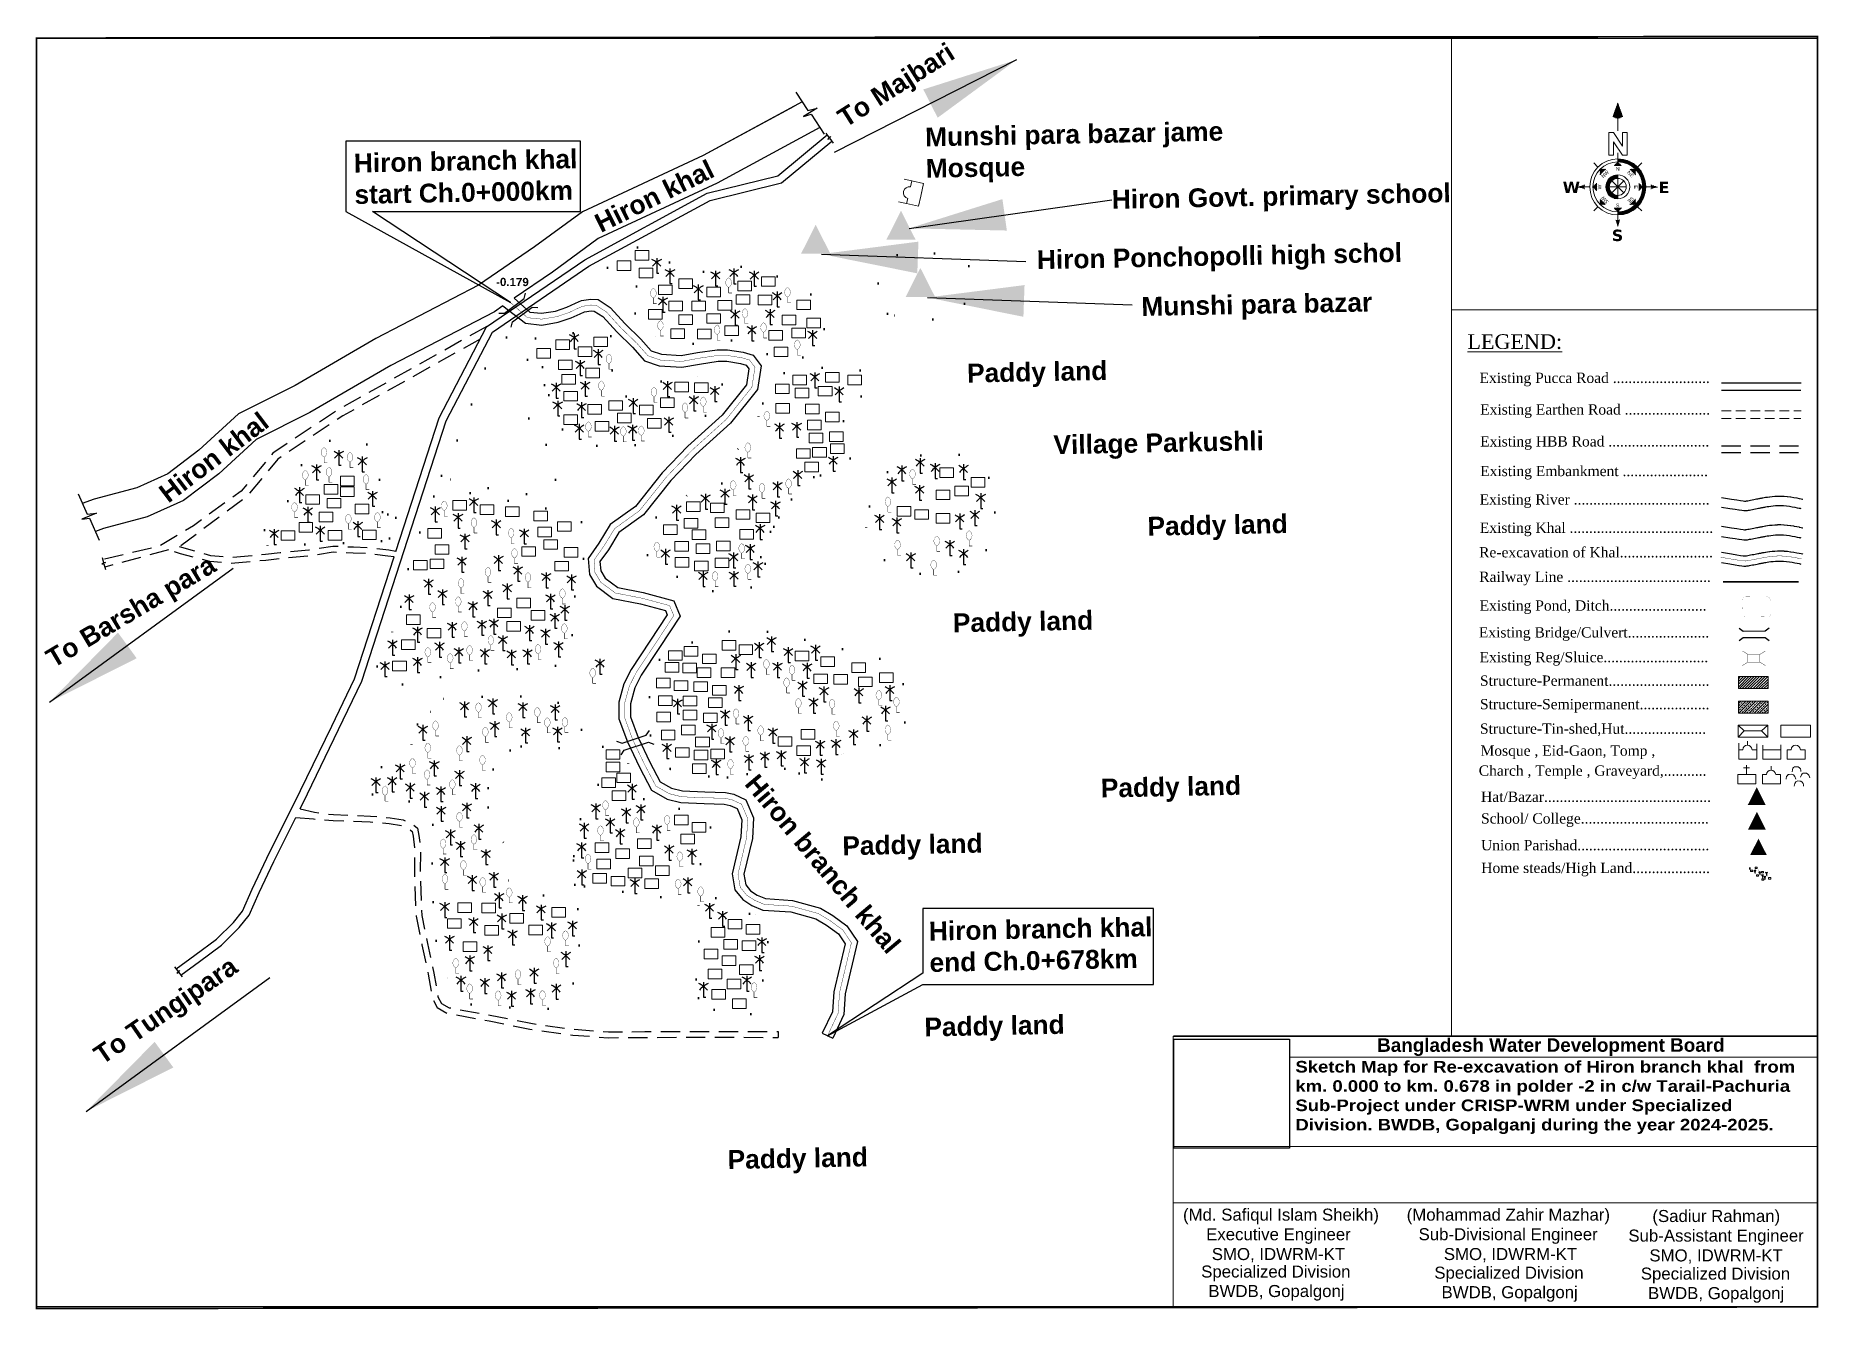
# Model space of a CAD drawing. Header units: millimetres. Extents: x 103 to 30935, y -127784 to -48.
# Drawn here: x 30011 to 30935, y -127784 to -127124 of the extents above; entities outside this region: 3.
import ezdxf
from ezdxf.enums import TextEntityAlignment as Align

# ---------------------------------------------------------------- set-up
doc = ezdxf.new("R2010")
doc.units = ezdxf.units.MM
doc.header["$MEASUREMENT"] = 0
for name, pattern in [('ACAD_ISO02W100', [15, 12, -3]), ('CENTERX2', [4, 2.5, -0.5, 0.5, -0.5]), ('DASHED', [0.75, 0.5, -0.25]), ('DASHED2', [0.375, 0.25, -0.125]), ('DOT2', [0.125, 0, -0.125]), ('HIDDENX2', [0.75, 0.5, -0.25]), ('PHANTOM2', [1.25, 0.625, -0.125, 0.125, -0.125, 0.125, -0.125])]:
    doc.linetypes.add(name, pattern=pattern)
for name, color, linetype, lineweight in [('Bazar', 97, 'Continuous', 15), ('Bridge or Culvert', 7, 'Continuous', 25), ('Church', 170, 'Continuous', 9), ('Earthan Road', 7, 'DASHED2', 9), ('Eid-Gah', 170, 'Continuous', 9), ('Existing Str', 7, 'PHANTOM2', 35), ('existing-profile', 5, 'ACAD_ISO02W100', 25), ('FRAM', 7, 'Continuous', 50), ('Graveyard', 40, 'Continuous', 9), ('HOUSE', 144, 'Continuous', 18), ('line', 10, 'Continuous', 9), ('Mosque', 170, 'Continuous', 9), ('OUTLINE', 7, 'Continuous', 15), ('p2', 32, 'Continuous', 15), ('PL', 7, 'Continuous', 15), ('Pond or Ditch', 7, 'Continuous', 9), ('PUCCA ROAD', 1, 'Continuous', 30), ('Rail Line', 14, 'TRACKS', 35), ('Temple', 170, 'Continuous', 9), ('Tomb', 170, 'Continuous', 9), ('Union', 7, 'Continuous', 15)]:
    doc.layers.add(name, color=color, linetype=linetype, lineweight=lineweight)
for name, color, linetype in [('boundary', 7, 'Continuous'), ('Earthen Emb', 42, 'Continuous'), ('Embankment', 6, 'DASHED'), ('HBB_BFS Road', 7, 'DASHED2'), ('Home Stead', 151, 'Continuous'), ('Khal', 4, 'Continuous'), ('RIVER', 150, 'Continuous'), ('TEXT', 5, 'Continuous'), ('Trees', 77, 'Continuous')]:
    doc.layers.add(name, color=color, linetype=linetype)
doc.styles.add('333', font='')
doc.styles.add('AR', font='arial.ttf', dxfattribs={"height": 450})
doc.styles.add('b', font='times.ttf')
doc.styles.add('LEG', font='romantic.ttf')
doc.styles.add('Romans', font='arial.ttf')
doc.styles.get("Standard").update_dxf_attribs({"font": 'arial.ttf'})
doc.styles.add('sum', font='arialbd.ttf')
doc.styles.get('333').set_extended_font_data('Arial Black')
doc.linetypes.add('TRACKS', pattern='A,0.15,[130,ltypeshp.shx,S=0.25,R=0,X=0,Y=0],0.15', length=0.3)
doc.dimstyles.get("Standard").update_dxf_attribs({"dimtxt": 0.18, "dimasz": 0.18, "dimexe": 0.18, "dimexo": 0.0625, "dimgap": 0.09, "dimtad": 0, "dimtih": 1, "dimtoh": 1, "dimdec": 4, "dimzin": 0, "dimdsep": 46, "dimtxsty": 'Standard', "dimblk": 'DATUMBLANK', "dimcen": 0.09, "dimadec": 0, "dimazin": 0, "dimtfac": 1, "dimtdec": 4, "dimtofl": 0, "dimtmove": 0, "dimatfit": 3, "dimfxl": 1, "dimtolj": 1, "dimtzin": 0, "dimarcsym": 0})
picture_1 = doc.add_image_def('image1.png', size_in_pixel=(204, 192))
pattern_1 = [(360, (26.19663, 31.512), (2e-14, 0.2822134), [])]
pattern_2 = [(360, (26.19663, 27.11894), (2e-14, 0.2822134), [])]
pattern_3 = [(180, (26.19663, 27.11894), (2e-14, 0.2822134), [])]
pattern_4 = [(45, (26.19663, 27.11894), (-0.199555, 0.199555), [])]
pattern_5 = [(90, (26.19663, 27.11894), (-0.2822134, 2e-14), [])]
pattern_6 = [(135, (26.19663, 27.11894), (-0.199555, -0.199555), [])]
pattern_7 = [(180, (26.19663, 27.11894), (-2e-14, -0.2822134), [])]
pattern_8 = [(225, (26.19663, 27.11894), (0.199555, -0.199555), [])]
pattern_9 = [(270, (26.19663, 27.11894), (0.2822134, -2e-14), [])]
pattern_10 = [(315, (26.19663, 27.11894), (0.199555, 0.199555), [])]

msp = doc.modelspace()

# ---------------------------------------------------------------- texts
at = {"layer": 'Embankment', "ltscale": 0.1, "char_height": 0.18, "attachment_point": 1}
for insert in [(103.17, -47.89), (103.17, -48.19), (103.42, -48.15)]:
    msp.add_mtext('\\A1;', dxfattribs=dict(at, insert=insert))
at = {"layer": 'FRAM', "linetype": 'Continuous', "lineweight": -3, "style": 'AR'}
for s, p in [('(Md. Safiqul Islam Sheikh)   ', (30659.83, -127738.2)), ('(Mohammad Zahir Mazhar)      ', (30781.32, -127738.19)), ('Executive Engineer     ', (30660.94, -127748.35)), ('Sub-Divisional Engineer       ', (30782.43, -127748.33)), ('SMO, IDWRM-KT     ', (30660.94, -127758.61)), ('SMO, IDWRM-KT      ', (30782.43, -127758.6)), ('Specialized Division     ', (30659.58, -127767.67)), ('Specialized Division     ', (30780.44, -127768.26)), ('BWDB, Gopalgonj     ', (30659.93, -127777.76)), ('BWDB, Gopalgonj     ', (30780.79, -127778.36))]:
    msp.add_text(s, height=6.2288, dxfattribs=at).set_placement(p, align=Align.CENTER)
at = {"layer": 'FRAM', "linetype": 'Continuous', "style": 'AR'}
for s, p in [('(Sadiur Rahman)     ', (30887.89, -127738.9)), ('Sub-Assistant Engineer      ', (30889, -127749.05)), ('SMO, IDWRM-KT      ', (30889, -127759.31)), ('Specialized Division     ', (30887.47, -127768.74)), ('BWDB, Gopalgonj     ', (30887.82, -127778.84))]:
    msp.add_text(s, height=6.2288, dxfattribs=at).set_placement(p, align=Align.CENTER)
at = {"layer": 'Khal', "lineweight": 25, "insert": (30663.67, -127655.45), "char_height": 6, "width": 266.8041, "attachment_point": 1, "style": '333'}
msp.add_mtext('{\\C0;Sketch Map for Re-excavation of Hiron branch khal  from km. 0.000 to km. 0.678 in polder -2 in c/w Tarail-Pachuria Sub-Project under CRISP-WRM under Specialized Division. BWDB, Gopalganj during the year 2024-2025.}', dxfattribs=at)
at = {"layer": 'OUTLINE', "style": 'LEG'}
msp.add_text('%%ULEGEND:', height=7.599, dxfattribs=at).set_placement((30752.85, -127286.6))
at = {"layer": 'OUTLINE', "ltscale": 0.1, "style": 'b'}
for s, p in [('Railway Line .....................................', (30758.96, -127407.31)), (' Existing Reg/Sluice...........................', (30757.14, -127448.93)), ('Structure-Permanent..........................', (30759.36, -127461.1)), ('Structure-Semipermanent..................', (30759.36, -127473.28)), ('Structure-Tin-shed,Hut.....................', (30759.36, -127485.96)), ('Mosque , Eid-Gaon, Tomp ,', (30759.64, -127497.35)), ('Charch , Temple , Graveyard,........... ', (30758.73, -127507.71)), ('Home steads/High Land....................', (30760.04, -127558.1))]:
    msp.add_text(s, height=5.3307, dxfattribs=at).set_placement(p)
at = {"layer": 'OUTLINE', "ltscale": 0.1, "char_height": 5.3307, "width": 248.7245, "attachment_point": 1, "style": 'b'}
for s, insert in [('Existing Pucca Road .........................', (30759.1, -127298.9)), ('Existing Earthen Road ......................', (30759.46, -127315.29)), ('Existing HBB Road ..........................', (30759.46, -127331.82)), ('Existing Embankment ......................', (30759.46, -127347.17)), (' Existing River ...................................', (30757.17, -127361.91)), ('Existing Khal .....................................', (30759.27, -127376.55)), ('Re-excavation of Khal........................', (30758.91, -127389.27)), (' Existing Pond, Ditch.........................', (30757.16, -127416.85)), (' Existing Bridge/Culvert.....................', (30756.75, -127430.76)), ('Hat/Bazar...........................................', (30759.92, -127515.93)), ('School/ College.................................', (30759.92, -127527.16)), ('Union Parishad..................................', (30759.92, -127541))]:
    msp.add_mtext(s, dxfattribs=dict(at, insert=insert))
at = {"layer": 'TEXT', "color": 7, "style": 'sum'}
msp.add_text('Bangladesh Water Development Board', height=6.9878, rotation=0.01651, dxfattribs=at).set_placement((30796.11, -127650.72), align=Align.CENTER)
at = {"layer": 'TEXT', "color": 7, "attachment_point": 1, "style": 'sum'}
for s, insert, char_height, width, rotation in [('To Majbari', (30425.26, -127163.96), 9.756, 188.8459, 32.43526), ('Munshi para bazar jame Mosque', (30471.68, -127171.95), 9.7557, 188.8459, 1.13861), ('Hiron branch khal \\Pstart Ch.0+000km', (30175.53, -127185.49), 9.7557, 188.8459, 1.13861), ('Hiron khal', (30299.35, -127217.82), 9.756, 188.8459, 26.33973), ('Hiron Govt. primary school', (30568.43, -127204.28), 9.7557, 188.8459, 1.13861), ('Hiron Ponchopolli high schol', (30529.59, -127235.51), 9.7557, 188.8459, 1.13861), ('-0.179', (30249.37, -127249.74), 4.272, 82.6867, 359.79331), ('Munshi para bazar', (30583.75, -127259.78), 9.7557, 188.8459, 1.13861), ('Paddy land ', (30493.39, -127294.3), 9.7557, 188.8459, 1.13861), ('Hiron khal', (30073.55, -127358.99), 9.756, 188.8459, 37.2866), ('Village Parkushli', (30538.18, -127331.42), 9.7557, 188.8459, 1.13861), ('Paddy land ', (30586.92, -127373.62), 9.7557, 188.8459, 1.13861), ('To Barsha para', (30014.9, -127443.72), 9.7557, 188.8459, 30.84861), ('Paddy land ', (30486.04, -127423.67), 9.7557, 188.8459, 1.13861), ('Hiron branch khal', (30385.18, -127505.9), 9.7557, 188.8459, 310.09451), ('Paddy land ', (30562.73, -127509.25), 9.7557, 188.8459, 1.13861), ('Paddy land ', (30428.75, -127539.18), 9.7557, 188.8459, 1.13861), ('Hiron branch khal \\Pend Ch.0+678km', (30473.6, -127583.37), 9.7557, 188.8459, 1.13861), ('To Tungipara', (30039.67, -127649.62), 9.7557, 188.8459, 34.46094), ('Paddy land ', (30471.28, -127633.06), 9.7557, 188.8459, 1.13861), ('Paddy land ', (30369.27, -127701.7), 9.7557, 188.8459, 1.13861)]:
    msp.add_mtext(s, dxfattribs=dict(at, insert=insert, char_height=char_height, width=width, rotation=rotation))

# ---------------------------------------------------------------- blocks, each defined once
blk = doc.blocks.new('A$C7FEE66E4')
at = {"layer": 'Trees', "linetype": 'Continuous', "const_width": 0.000142}
blk.add_lwpolyline([(0, 0.00001, 0.606435), (0, 0.00493, 0.606435)], format="xyb", close=True, dxfattribs=at)
at = {"layer": 'Trees', "linetype": 'Continuous', "const_width": 0.000252}
for points in [[(0, 0.00001), (0, -0.00287)], [(0, -0.00287), (0.00172, -0.00287)]]:
    blk.add_lwpolyline(points, dxfattribs=at)
blk = doc.blocks.new('A$C01DB3217')
at = {"layer": 'Trees', "color": 1, "lineweight": 30}
blk.add_lwpolyline([(0, 0.0028), (0, -0.0071), (0.0015, -0.0071)], dxfattribs=at)
for centre, start, end in [((-0.012, -0.0154), 41.2491, 62.6782), ((0.012, -0.0154), 117.3218, 138.7509)]:
    blk.add_arc(centre, 0.0195, start, end, dxfattribs=at)
blk = doc.blocks.new('A$C5FE22593')
h = blk.add_hatch()
h.set_pattern_fill('_USER', color=11, scale=0.282213, style=0, pattern_type=0)
h.set_pattern_definition(pattern_1)
h.paths.add_polyline_path([(26.2, 66.79), (23.84, 60.2), (26.2, 59.26), (28.55, 60.2)])
h = blk.add_hatch()
h.set_pattern_fill('_USER', color=11, scale=0.282213, style=0, pattern_type=0)
h.set_pattern_definition(pattern_1)
h.paths.add_polyline_path([(26.2, 66.79), (23.84, 60.2), (26.2, 59.26), (28.55, 60.2)])
h = blk.add_hatch()
h.set_pattern_fill('_USER', color=11, scale=0.282213, style=0, pattern_type=0)
h.set_pattern_definition(pattern_1)
h.paths.add_polyline_path([(26.2, 66.79), (23.84, 60.2), (26.2, 59.26), (28.55, 60.2)])
h = blk.add_hatch()
h.set_pattern_fill('_USER', color=11, scale=0.282213, style=0, pattern_type=0)
h.set_pattern_definition(pattern_1)
h.paths.add_polyline_path([(26.2, 66.79), (23.84, 60.2), (26.2, 59.26), (28.55, 60.2)])
h = blk.add_hatch()
h.set_pattern_fill('_USER', color=11, scale=0.282213, angle=135, style=0, pattern_type=0)
h.set_pattern_definition(pattern_6)
h.paths.add_polyline_path([(20.54, 35.43), (17.88, 35.43), (17.88, 32.77)])
h = blk.add_hatch()
h.set_pattern_fill('_USER', color=11, scale=0.282213, angle=135, style=0, pattern_type=0)
h.set_pattern_definition(pattern_6)
h.paths.add_polyline_path([(20.54, 35.43), (17.88, 35.43), (17.88, 32.77)])
h = blk.add_hatch()
h.set_pattern_fill('_USER', color=11, scale=0.282213, angle=135, style=0, pattern_type=0)
h.set_pattern_definition(pattern_6)
h.paths.add_polyline_path([(20.54, 35.43), (17.88, 35.43), (17.88, 32.77)])
h = blk.add_hatch()
h.set_pattern_fill('_USER', color=11, scale=0.282213, angle=135, style=0, pattern_type=0)
h.set_pattern_definition(pattern_6)
h.paths.add_polyline_path([(20.54, 35.43), (17.88, 35.43), (17.88, 32.77)])
h = blk.add_hatch(color=11)
h.paths.add_polyline_path([(26.2, 15.36), (26.2, 13.92, 1), (26.2, 40.32), (26.2, 38.88, -1)])
h.paths.add_polyline_path([(26.2, 31.11), (26.2, 32.76, 1), (26.2, 21.47), (26.2, 23.13, -1)])
h = blk.add_hatch(color=11)
h.paths.add_polyline_path([(26.2, 15.36), (26.2, 13.92, 1), (26.2, 40.32), (26.2, 38.88, -1)])
h.paths.add_polyline_path([(26.2, 31.11), (26.2, 32.76, 1), (26.2, 21.47), (26.2, 23.13, -1)])
h = blk.add_hatch(color=11)
h.paths.add_polyline_path([(26.2, 15.36), (26.2, 13.92, 1), (26.2, 40.32), (26.2, 38.88, -1)])
h.paths.add_polyline_path([(26.2, 31.11), (26.2, 32.76, 1), (26.2, 21.47), (26.2, 23.13, -1)])
h = blk.add_hatch(color=11)
h.paths.add_polyline_path([(26.2, 15.36), (26.2, 13.92, 1), (26.2, 40.32), (26.2, 38.88, -1)])
h.paths.add_polyline_path([(26.2, 31.11), (26.2, 32.76, 1), (26.2, 21.47), (26.2, 23.13, -1)])
h = blk.add_hatch()
h.set_pattern_fill('_USER', color=11, scale=0.282213, angle=90, style=0, pattern_type=0)
h.set_pattern_definition(pattern_5)
h.paths.add_polyline_path([(28.08, 37), (26.2, 38.88), (24.32, 37)])
h = blk.add_hatch()
h.set_pattern_fill('_USER', color=11, scale=0.282213, angle=90, style=0, pattern_type=0)
h.set_pattern_definition(pattern_5)
h.paths.add_polyline_path([(28.08, 37), (26.2, 38.88), (24.32, 37)])
h = blk.add_hatch()
h.set_pattern_fill('_USER', color=11, scale=0.282213, angle=90, style=0, pattern_type=0)
h.set_pattern_definition(pattern_5)
h.paths.add_polyline_path([(28.08, 37), (26.2, 38.88), (24.32, 37)])
h = blk.add_hatch()
h.set_pattern_fill('_USER', color=11, scale=0.282213, angle=90, style=0, pattern_type=0)
h.set_pattern_definition(pattern_5)
h.paths.add_polyline_path([(28.08, 37), (26.2, 38.88), (24.32, 37)])
h = blk.add_hatch()
h.set_pattern_fill('_USER', color=11, scale=0.282213, style=0, pattern_type=0)
h.set_pattern_definition(pattern_2)
h.paths.add_polyline_path([(39.4, 27.12, 0.414214), (26.2, 40.32), (26.2, 38.88, -0.414214), (37.96, 27.12, -0.414214), (26.2, 15.36), (26.2, 13.92, 0.414214)])
h = blk.add_hatch()
h.set_pattern_fill('_USER', color=11, scale=0.282213, style=0, pattern_type=0)
h.set_pattern_definition(pattern_2)
h.paths.add_polyline_path([(39.4, 27.12, 0.414214), (26.2, 40.32), (26.2, 38.88, -0.414214), (37.96, 27.12, -0.414214), (26.2, 15.36), (26.2, 13.92, 0.414214)])
h = blk.add_hatch()
h.set_pattern_fill('_USER', color=11, scale=0.282213, style=0, pattern_type=0)
h.set_pattern_definition(pattern_2)
h.paths.add_polyline_path([(39.4, 27.12, 0.414214), (26.2, 40.32), (26.2, 38.88, -0.414214), (37.96, 27.12, -0.414214), (26.2, 15.36), (26.2, 13.92, 0.414214)])
h = blk.add_hatch()
h.set_pattern_fill('_USER', color=11, scale=0.282213, style=0, pattern_type=0)
h.set_pattern_definition(pattern_2)
h.paths.add_polyline_path([(39.4, 27.12, 0.414214), (26.2, 40.32), (26.2, 38.88, -0.414214), (37.96, 27.12, -0.414214), (26.2, 15.36), (26.2, 13.92, 0.414214)])
h = blk.add_hatch()
h.set_pattern_fill('_USER', color=11, scale=0.282213, angle=45, style=0, pattern_type=0)
h.set_pattern_definition(pattern_4)
h.paths.add_polyline_path([(34.51, 32.77), (34.51, 35.43), (31.85, 35.43)])
h = blk.add_hatch()
h.set_pattern_fill('_USER', color=11, scale=0.282213, angle=45, style=0, pattern_type=0)
h.set_pattern_definition(pattern_4)
h.paths.add_polyline_path([(34.51, 32.77), (34.51, 35.43), (31.85, 35.43)])
h = blk.add_hatch()
h.set_pattern_fill('_USER', color=11, scale=0.282213, angle=45, style=0, pattern_type=0)
h.set_pattern_definition(pattern_4)
h.paths.add_polyline_path([(34.51, 32.77), (34.51, 35.43), (31.85, 35.43)])
h = blk.add_hatch()
h.set_pattern_fill('_USER', color=11, scale=0.282213, angle=45, style=0, pattern_type=0)
h.set_pattern_definition(pattern_4)
h.paths.add_polyline_path([(34.51, 32.77), (34.51, 35.43), (31.85, 35.43)])
h = blk.add_hatch()
h.set_pattern_fill('_USER', color=11, scale=0.282213, style=0, pattern_type=0)
h.set_pattern_definition(pattern_3)
h.paths.add_polyline_path([(10.67, 26.18), (10.2, 27.12), (10.67, 28.06), (7.38, 27.12)])
h = blk.add_hatch()
h.set_pattern_fill('_USER', color=11, scale=0.282213, style=0, pattern_type=0)
h.set_pattern_definition(pattern_3)
h.paths.add_polyline_path([(10.67, 26.18), (10.2, 27.12), (10.67, 28.06), (7.38, 27.12)])
h = blk.add_hatch()
h.set_pattern_fill('_USER', color=11, scale=0.282213, style=0, pattern_type=0)
h.set_pattern_definition(pattern_3)
h.paths.add_polyline_path([(10.67, 26.18), (10.2, 27.12), (10.67, 28.06), (7.38, 27.12)])
h = blk.add_hatch()
h.set_pattern_fill('_USER', color=11, scale=0.282213, style=0, pattern_type=0)
h.set_pattern_definition(pattern_3)
h.paths.add_polyline_path([(10.67, 26.18), (10.2, 27.12), (10.67, 28.06), (7.38, 27.12)])
h = blk.add_hatch()
h.set_pattern_fill('_USER', color=11, scale=0.282213, angle=180, style=0, pattern_type=0)
h.set_pattern_definition(pattern_7)
h.paths.add_polyline_path([(16.32, 29), (14.44, 27.12), (16.32, 25.24)])
h = blk.add_hatch()
h.set_pattern_fill('_USER', color=11, scale=0.282213, angle=180, style=0, pattern_type=0)
h.set_pattern_definition(pattern_7)
h.paths.add_polyline_path([(16.32, 29), (14.44, 27.12), (16.32, 25.24)])
h = blk.add_hatch()
h.set_pattern_fill('_USER', color=11, scale=0.282213, angle=180, style=0, pattern_type=0)
h.set_pattern_definition(pattern_7)
h.paths.add_polyline_path([(16.32, 29), (14.44, 27.12), (16.32, 25.24)])
h = blk.add_hatch()
h.set_pattern_fill('_USER', color=11, scale=0.282213, angle=180, style=0, pattern_type=0)
h.set_pattern_definition(pattern_7)
h.paths.add_polyline_path([(16.32, 29), (14.44, 27.12), (16.32, 25.24)])
h = blk.add_hatch()
h.set_pattern_fill('_USER', color=11, scale=0.282213, style=0, pattern_type=0)
h.set_pattern_definition(pattern_2)
h.paths.add_polyline_path([(26.2, 31.11), (26.2, 32.76, 0.414214), (20.55, 27.12, 0.414214), (26.2, 21.47), (26.2, 23.13, -0.414214), (22.21, 27.12, -0.414214)])
h = blk.add_hatch()
h.set_pattern_fill('_USER', color=11, scale=0.282213, style=0, pattern_type=0)
h.set_pattern_definition(pattern_2)
h.paths.add_polyline_path([(26.2, 31.11), (26.2, 32.76, 0.414214), (20.55, 27.12, 0.414214), (26.2, 21.47), (26.2, 23.13, -0.414214), (22.21, 27.12, -0.414214)])
h = blk.add_hatch()
h.set_pattern_fill('_USER', color=11, scale=0.282213, style=0, pattern_type=0)
h.set_pattern_definition(pattern_2)
h.paths.add_polyline_path([(26.2, 31.11), (26.2, 32.76, 0.414214), (20.55, 27.12, 0.414214), (26.2, 21.47), (26.2, 23.13, -0.414214), (22.21, 27.12, -0.414214)])
h = blk.add_hatch()
h.set_pattern_fill('_USER', color=11, scale=0.282213, style=0, pattern_type=0)
h.set_pattern_definition(pattern_2)
h.paths.add_polyline_path([(26.2, 31.11), (26.2, 32.76, 0.414214), (20.55, 27.12, 0.414214), (26.2, 21.47), (26.2, 23.13, -0.414214), (22.21, 27.12, -0.414214)])
h = blk.add_hatch()
h.set_pattern_fill('_USER', color=11, scale=0.282213, style=0, pattern_type=0)
h.set_pattern_definition(pattern_2)
h.paths.add_polyline_path([(36.07, 29), (36.07, 25.24), (37.96, 27.12)])
h = blk.add_hatch()
h.set_pattern_fill('_USER', color=11, scale=0.282213, style=0, pattern_type=0)
h.set_pattern_definition(pattern_2)
h.paths.add_polyline_path([(36.07, 29), (36.07, 25.24), (37.96, 27.12)])
h = blk.add_hatch()
h.set_pattern_fill('_USER', color=11, scale=0.282213, style=0, pattern_type=0)
h.set_pattern_definition(pattern_2)
h.paths.add_polyline_path([(36.07, 29), (36.07, 25.24), (37.96, 27.12)])
h = blk.add_hatch()
h.set_pattern_fill('_USER', color=11, scale=0.282213, style=0, pattern_type=0)
h.set_pattern_definition(pattern_2)
h.paths.add_polyline_path([(36.07, 29), (36.07, 25.24), (37.96, 27.12)])
h = blk.add_hatch()
h.set_pattern_fill('_USER', color=11, scale=0.282213, style=0, pattern_type=0)
h.set_pattern_definition(pattern_2)
h.paths.add_polyline_path([(45.01, 27.12), (41.72, 28.06), (42.19, 27.12), (41.72, 26.18)])
h = blk.add_hatch()
h.set_pattern_fill('_USER', color=11, scale=0.282213, style=0, pattern_type=0)
h.set_pattern_definition(pattern_2)
h.paths.add_polyline_path([(45.01, 27.12), (41.72, 28.06), (42.19, 27.12), (41.72, 26.18)])
h = blk.add_hatch()
h.set_pattern_fill('_USER', color=11, scale=0.282213, style=0, pattern_type=0)
h.set_pattern_definition(pattern_2)
h.paths.add_polyline_path([(45.01, 27.12), (41.72, 28.06), (42.19, 27.12), (41.72, 26.18)])
h = blk.add_hatch()
h.set_pattern_fill('_USER', color=11, scale=0.282213, style=0, pattern_type=0)
h.set_pattern_definition(pattern_2)
h.paths.add_polyline_path([(45.01, 27.12), (41.72, 28.06), (42.19, 27.12), (41.72, 26.18)])
h = blk.add_hatch()
h.set_pattern_fill('_USER', color=11, scale=0.282213, angle=-135, style=0, pattern_type=0)
h.set_pattern_definition(pattern_8)
h.paths.add_polyline_path([(17.88, 21.46), (17.88, 18.8), (20.54, 18.8)])
h = blk.add_hatch()
h.set_pattern_fill('_USER', color=11, scale=0.282213, angle=-135, style=0, pattern_type=0)
h.set_pattern_definition(pattern_8)
h.paths.add_polyline_path([(17.88, 21.46), (17.88, 18.8), (20.54, 18.8)])
h = blk.add_hatch()
h.set_pattern_fill('_USER', color=11, scale=0.282213, angle=-135, style=0, pattern_type=0)
h.set_pattern_definition(pattern_8)
h.paths.add_polyline_path([(17.88, 21.46), (17.88, 18.8), (20.54, 18.8)])
h = blk.add_hatch()
h.set_pattern_fill('_USER', color=11, scale=0.282213, angle=-135, style=0, pattern_type=0)
h.set_pattern_definition(pattern_8)
h.paths.add_polyline_path([(17.88, 21.46), (17.88, 18.8), (20.54, 18.8)])
h = blk.add_hatch()
h.set_pattern_fill('_USER', color=11, scale=0.282213, angle=-90, style=0, pattern_type=0)
h.set_pattern_definition(pattern_9)
h.paths.add_polyline_path([(24.32, 17.24), (26.2, 15.36), (28.08, 17.24)])
h = blk.add_hatch()
h.set_pattern_fill('_USER', color=11, scale=0.282213, angle=-90, style=0, pattern_type=0)
h.set_pattern_definition(pattern_9)
h.paths.add_polyline_path([(24.32, 17.24), (26.2, 15.36), (28.08, 17.24)])
h = blk.add_hatch()
h.set_pattern_fill('_USER', color=11, scale=0.282213, angle=-90, style=0, pattern_type=0)
h.set_pattern_definition(pattern_9)
h.paths.add_polyline_path([(24.32, 17.24), (26.2, 15.36), (28.08, 17.24)])
h = blk.add_hatch()
h.set_pattern_fill('_USER', color=11, scale=0.282213, angle=-90, style=0, pattern_type=0)
h.set_pattern_definition(pattern_9)
h.paths.add_polyline_path([(24.32, 17.24), (26.2, 15.36), (28.08, 17.24)])
h = blk.add_hatch()
h.set_pattern_fill('_USER', color=11, scale=0.282213, angle=-45, style=0, pattern_type=0)
h.set_pattern_definition(pattern_10)
h.paths.add_polyline_path([(31.85, 18.8), (34.51, 18.8), (34.51, 21.46)])
h = blk.add_hatch()
h.set_pattern_fill('_USER', color=11, scale=0.282213, angle=-45, style=0, pattern_type=0)
h.set_pattern_definition(pattern_10)
h.paths.add_polyline_path([(31.85, 18.8), (34.51, 18.8), (34.51, 21.46)])
h = blk.add_hatch()
h.set_pattern_fill('_USER', color=11, scale=0.282213, angle=-45, style=0, pattern_type=0)
h.set_pattern_definition(pattern_10)
h.paths.add_polyline_path([(31.85, 18.8), (34.51, 18.8), (34.51, 21.46)])
h = blk.add_hatch()
h.set_pattern_fill('_USER', color=11, scale=0.282213, angle=-45, style=0, pattern_type=0)
h.set_pattern_definition(pattern_10)
h.paths.add_polyline_path([(31.85, 18.8), (34.51, 18.8), (34.51, 21.46)])
h = blk.add_hatch()
h.set_pattern_fill('_USER', color=11, scale=0.282213, style=0, pattern_type=0)
h.set_pattern_definition(pattern_2)
h.paths.add_polyline_path([(27.14, 11.6), (26.2, 11.13), (25.26, 11.6), (26.2, 8.3)])
h = blk.add_hatch()
h.set_pattern_fill('_USER', color=11, scale=0.282213, style=0, pattern_type=0)
h.set_pattern_definition(pattern_2)
h.paths.add_polyline_path([(27.14, 11.6), (26.2, 11.13), (25.26, 11.6), (26.2, 8.3)])
h = blk.add_hatch()
h.set_pattern_fill('_USER', color=11, scale=0.282213, style=0, pattern_type=0)
h.set_pattern_definition(pattern_2)
h.paths.add_polyline_path([(27.14, 11.6), (26.2, 11.13), (25.26, 11.6), (26.2, 8.3)])
h = blk.add_hatch()
h.set_pattern_fill('_USER', color=11, scale=0.282213, style=0, pattern_type=0)
h.set_pattern_definition(pattern_2)
h.paths.add_polyline_path([(27.14, 11.6), (26.2, 11.13), (25.26, 11.6), (26.2, 8.3)])
at = {"color": 11}
for p, q in [((26.2, 53.5), (26.2, 59.26)), ((26.2, 53.5), (26.2, 59.26)), ((26.2, 53.5), (26.2, 59.26)), ((26.2, 53.5), (26.2, 59.26)), ((26.2, 40.32), (26.2, 43.11)), ((26.2, 40.32), (26.2, 43.11)), ((26.2, 40.32), (26.2, 43.11)), ((26.2, 40.32), (26.2, 43.11)), ((16.86, 36.46), (14.89, 38.43)), ((16.86, 36.46), (14.89, 38.43)), ((16.86, 36.46), (14.89, 38.43)), ((16.86, 36.46), (14.89, 38.43)), ((26.2, 40.32), (26.2, 38.88)), ((26.2, 40.32), (26.2, 38.88)), ((26.2, 40.32), (26.2, 38.88)), ((26.2, 40.32), (26.2, 38.88)), ((35.53, 36.46), (37.5, 38.43)), ((35.53, 36.46), (37.5, 38.43)), ((35.53, 36.46), (37.5, 38.43)), ((35.53, 36.46), (37.5, 38.43)), ((12.99, 27.12), (10.2, 27.12)), ((12.99, 27.12), (10.2, 27.12)), ((12.99, 27.12), (10.2, 27.12)), ((12.99, 27.12), (10.2, 27.12)), ((22.21, 27.12), (30.19, 27.12)), ((30.19, 27.12), (22.21, 27.12)), ((22.21, 27.12), (30.19, 27.12)), ((30.19, 27.12), (22.21, 27.12)), ((22.21, 27.12), (30.19, 27.12)), ((30.19, 27.12), (22.21, 27.12)), ((22.21, 27.12), (30.19, 27.12)), ((30.19, 27.12), (22.21, 27.12)), ((23.37, 24.3), (29.02, 29.94)), ((29.02, 24.3), (23.37, 29.94)), ((29.02, 29.94), (23.37, 24.3)), ((23.37, 29.94), (29.02, 24.3)), ((23.37, 24.3), (29.02, 29.94)), ((29.02, 24.3), (23.37, 29.94)), ((29.02, 29.94), (23.37, 24.3)), ((23.37, 29.94), (29.02, 24.3)), ((23.37, 24.3), (29.02, 29.94)), ((29.02, 24.3), (23.37, 29.94)), ((29.02, 29.94), (23.37, 24.3)), ((23.37, 29.94), (29.02, 24.3)), ((23.37, 24.3), (29.02, 29.94)), ((29.02, 24.3), (23.37, 29.94)), ((29.02, 29.94), (23.37, 24.3)), ((23.37, 29.94), (29.02, 24.3)), ((26.2, 31.11), (26.2, 32.76)), ((26.2, 31.11), (26.2, 32.76)), ((26.2, 31.11), (26.2, 32.76)), ((26.2, 31.11), (26.2, 32.76)), ((26.2, 23.13), (26.2, 31.11)), ((26.2, 31.11), (26.2, 23.13)), ((26.2, 23.13), (26.2, 31.11)), ((26.2, 31.11), (26.2, 23.13)), ((26.2, 23.13), (26.2, 31.11)), ((26.2, 31.11), (26.2, 23.13)), ((26.2, 23.13), (26.2, 31.11)), ((26.2, 31.11), (26.2, 23.13)), ((39.4, 27.12), (42.19, 27.12)), ((39.4, 27.12), (42.19, 27.12)), ((39.4, 27.12), (42.19, 27.12)), ((39.4, 27.12), (42.19, 27.12)), ((16.86, 17.78), (14.89, 15.81)), ((16.86, 17.78), (14.89, 15.81)), ((16.86, 17.78), (14.89, 15.81)), ((16.86, 17.78), (14.89, 15.81)), ((26.2, 23.13), (26.2, 21.47)), ((26.2, 23.13), (26.2, 21.47)), ((26.2, 23.13), (26.2, 21.47)), ((26.2, 23.13), (26.2, 21.47)), ((35.53, 17.78), (37.5, 15.81)), ((35.53, 17.78), (37.5, 15.81)), ((35.53, 17.78), (37.5, 15.81)), ((35.53, 17.78), (37.5, 15.81)), ((26.2, 13.92), (26.2, 15.36)), ((26.2, 13.92), (26.2, 15.36)), ((26.2, 13.92), (26.2, 15.36)), ((26.2, 13.92), (26.2, 15.36)), ((26.2, 13.92), (26.2, 11.13)), ((26.2, 13.92), (26.2, 11.13)), ((26.2, 13.92), (26.2, 11.13)), ((26.2, 13.92), (26.2, 11.13))]:
    blk.add_line(p, q, dxfattribs=at)
at = {"color": 1}
for p, q in [((22.03, 52.68), (24.16, 52.68)), ((22.03, 42.01), (22.03, 52.68)), ((22.03, 52.68), (24.16, 52.68)), ((22.03, 42.01), (22.03, 52.68)), ((22.03, 52.68), (24.16, 52.68)), ((22.03, 42.01), (22.03, 52.68)), ((22.03, 52.68), (24.16, 52.68)), ((22.03, 42.01), (22.03, 52.68)), ((24.16, 52.68), (28.43, 46.28)), ((24.16, 52.68), (28.43, 46.28)), ((24.16, 52.68), (28.43, 46.28)), ((24.16, 52.68), (28.43, 46.28)), ((28.43, 52.68), (30.56, 52.68)), ((28.43, 46.28), (28.43, 52.68)), ((28.43, 52.68), (30.56, 52.68)), ((28.43, 46.28), (28.43, 52.68)), ((28.43, 52.68), (30.56, 52.68)), ((28.43, 46.28), (28.43, 52.68)), ((28.43, 52.68), (30.56, 52.68)), ((28.43, 46.28), (28.43, 52.68)), ((30.56, 52.68), (30.56, 42.01)), ((30.56, 52.68), (30.56, 42.01)), ((30.56, 52.68), (30.56, 42.01)), ((30.56, 52.68), (30.56, 42.01)), ((24.16, 42.01), (22.03, 42.01)), ((24.16, 42.01), (22.03, 42.01)), ((24.16, 42.01), (22.03, 42.01)), ((24.16, 42.01), (22.03, 42.01)), ((24.16, 48.41), (24.16, 42.01)), ((28.43, 42.01), (24.16, 48.41)), ((24.16, 48.41), (24.16, 42.01)), ((28.43, 42.01), (24.16, 48.41)), ((24.16, 48.41), (24.16, 42.01)), ((28.43, 42.01), (24.16, 48.41)), ((24.16, 48.41), (24.16, 42.01)), ((28.43, 42.01), (24.16, 48.41)), ((30.56, 42.01), (28.43, 42.01)), ((30.56, 42.01), (28.43, 42.01)), ((30.56, 42.01), (28.43, 42.01)), ((30.56, 42.01), (28.43, 42.01))]:
    blk.add_line(p, q, dxfattribs=at)
at = {"color": 11}
for radius in [13.2, 13.2, 13.2, 13.2, 11.76, 11.76, 11.76, 11.76, 5.64, 5.64, 5.64, 5.64, 3.99, 3.99, 3.99, 3.99]:
    blk.add_circle((26.2, 27.12), radius, dxfattribs=at)
for points in [[(26.2, 66.79), (23.84, 60.2), (26.2, 59.26)], [(26.2, 66.79), (23.84, 60.2), (26.2, 59.26)], [(26.2, 66.79), (23.84, 60.2), (26.2, 59.26)], [(26.2, 66.79), (23.84, 60.2), (26.2, 59.26)], [(26.2, 59.26), (28.55, 60.2), (26.2, 66.79)], [(26.2, 59.26), (28.55, 60.2), (26.2, 66.79)], [(26.2, 59.26), (28.55, 60.2), (26.2, 66.79)], [(26.2, 59.26), (28.55, 60.2), (26.2, 66.79)], [(17.88, 35.43), (20.54, 35.43), (17.88, 32.77)], [(17.88, 35.43), (20.54, 35.43), (17.88, 32.77)], [(17.88, 35.43), (20.54, 35.43), (17.88, 32.77)], [(17.88, 35.43), (20.54, 35.43), (17.88, 32.77)], [(26.2, 38.88), (28.08, 37), (24.32, 37)], [(26.2, 38.88), (28.08, 37), (24.32, 37)], [(26.2, 38.88), (28.08, 37), (24.32, 37)], [(26.2, 38.88), (28.08, 37), (24.32, 37)], [(34.51, 35.43), (34.51, 32.77), (31.85, 35.43)], [(34.51, 35.43), (34.51, 32.77), (31.85, 35.43)], [(34.51, 35.43), (34.51, 32.77), (31.85, 35.43)], [(34.51, 35.43), (34.51, 32.77), (31.85, 35.43)], [(7.38, 27.12), (10.67, 28.06), (10.2, 27.12)], [(7.38, 27.12), (10.67, 28.06), (10.2, 27.12)], [(7.38, 27.12), (10.67, 28.06), (10.2, 27.12)], [(7.38, 27.12), (10.67, 28.06), (10.2, 27.12)], [(10.67, 26.18), (10.2, 27.12), (7.38, 27.12)], [(10.67, 26.18), (10.2, 27.12), (7.38, 27.12)], [(10.67, 26.18), (10.2, 27.12), (7.38, 27.12)], [(10.67, 26.18), (10.2, 27.12), (7.38, 27.12)], [(14.44, 27.12), (16.32, 29), (16.32, 25.24)], [(14.44, 27.12), (16.32, 29), (16.32, 25.24)], [(14.44, 27.12), (16.32, 29), (16.32, 25.24)], [(14.44, 27.12), (16.32, 29), (16.32, 25.24)], [(37.96, 27.12), (36.07, 25.24), (36.07, 29)], [(37.96, 27.12), (36.07, 25.24), (36.07, 29)], [(37.96, 27.12), (36.07, 25.24), (36.07, 29)], [(37.96, 27.12), (36.07, 25.24), (36.07, 29)], [(41.72, 28.06), (42.19, 27.12), (45.01, 27.12)], [(41.72, 28.06), (42.19, 27.12), (45.01, 27.12)], [(41.72, 28.06), (42.19, 27.12), (45.01, 27.12)], [(41.72, 28.06), (42.19, 27.12), (45.01, 27.12)], [(45.01, 27.12), (41.72, 26.18), (42.19, 27.12)], [(45.01, 27.12), (41.72, 26.18), (42.19, 27.12)], [(45.01, 27.12), (41.72, 26.18), (42.19, 27.12)], [(45.01, 27.12), (41.72, 26.18), (42.19, 27.12)], [(17.88, 18.8), (17.88, 21.46), (20.54, 18.8)], [(17.88, 18.8), (17.88, 21.46), (20.54, 18.8)], [(17.88, 18.8), (17.88, 21.46), (20.54, 18.8)], [(17.88, 18.8), (17.88, 21.46), (20.54, 18.8)], [(26.2, 15.36), (24.32, 17.24), (28.08, 17.24)], [(26.2, 15.36), (24.32, 17.24), (28.08, 17.24)], [(26.2, 15.36), (24.32, 17.24), (28.08, 17.24)], [(26.2, 15.36), (24.32, 17.24), (28.08, 17.24)], [(34.51, 18.8), (31.85, 18.8), (34.51, 21.46)], [(34.51, 18.8), (31.85, 18.8), (34.51, 21.46)], [(34.51, 18.8), (31.85, 18.8), (34.51, 21.46)], [(34.51, 18.8), (31.85, 18.8), (34.51, 21.46)], [(26.2, 8.3), (25.26, 11.6), (26.2, 11.13)], [(26.2, 8.3), (25.26, 11.6), (26.2, 11.13)], [(26.2, 8.3), (25.26, 11.6), (26.2, 11.13)], [(26.2, 8.3), (25.26, 11.6), (26.2, 11.13)], [(27.14, 11.6), (26.2, 11.13), (26.2, 8.3)], [(27.14, 11.6), (26.2, 11.13), (26.2, 8.3)], [(27.14, 11.6), (26.2, 11.13), (26.2, 8.3)], [(27.14, 11.6), (26.2, 11.13), (26.2, 8.3)]]:
    blk.add_solid(points, dxfattribs=at)
at = {"color": 11, "style": 'Romans'}
for s, height, rotation, p in [('NW', 1.693, 45, (20.81, 32.51)), ('NW', 1.693, 45, (20.81, 32.51)), ('NW', 1.693, 45, (20.81, 32.51)), ('NW', 1.693, 45, (20.81, 32.51)), ('NE', 1.693, 315, (31.57, 32.5)), ('NE', 1.693, 315, (31.57, 32.5)), ('NE', 1.693, 315, (31.57, 32.5)), ('NE', 1.693, 315, (31.57, 32.5)), ('W', 1.69, 90, (18.48, 27.11)), ('W', 1.69, 90, (18.48, 27.11)), ('W', 1.69, 90, (18.48, 27.11)), ('W', 1.69, 90, (18.48, 27.11)), ('E', 1.69, 270, (33.89, 27.05)), ('E', 1.69, 270, (33.89, 27.05)), ('E', 1.69, 270, (33.89, 27.05)), ('E', 1.69, 270, (33.89, 27.05)), ('SW', 1.693, 135, (20.67, 21.59)), ('SW', 1.693, 135, (20.67, 21.59)), ('SW', 1.693, 135, (20.67, 21.59)), ('SW', 1.693, 135, (20.67, 21.59)), ('SE', 1.693, 225, (31.7, 21.6)), ('SE', 1.693, 225, (31.7, 21.6)), ('SE', 1.693, 225, (31.7, 21.6)), ('SE', 1.693, 225, (31.7, 21.6))]:
    blk.add_text(s, height=height, rotation=rotation, dxfattribs=at).set_placement(p, align=Align.CENTER)
for s, p in [('N', (26.2, 34.74)), ('N', (26.2, 34.74)), ('N', (26.2, 34.74)), ('N', (26.2, 34.74)), ('S', (26.19, 17.56)), ('S', (26.19, 17.56)), ('S', (26.19, 17.56)), ('S', (26.19, 17.56))]:
    blk.add_text(s, height=1.69, dxfattribs=at).set_placement(p, align=Align.CENTER)
at = {"layer": 'p2', "color": 1, "char_height": 5.3676, "attachment_point": 5}
for s, insert in [('{\\fVerdana|b1|i0|c0|p34;W}', (4.33, 26.9)), ('{\\fVerdana|b1|i0|c0|p34;W}', (4.33, 26.9)), ('{\\fVerdana|b1|i0|c0|p34;W}', (4.33, 26.9)), ('{\\fVerdana|b1|i0|c0|p34;W}', (4.33, 26.9)), ('{\\fVerdana|b1|i0|c0|p34;E}', (47.97, 26.9)), ('{\\fVerdana|b1|i0|c0|p34;E}', (47.97, 26.9)), ('{\\fVerdana|b1|i0|c0|p34;E}', (47.97, 26.9)), ('{\\fVerdana|b1|i0|c0|p34;E}', (47.97, 26.9)), ('{\\fVerdana|b1|i0|c0|p34;S}', (26.07, 4.27)), ('{\\fVerdana|b1|i0|c0|p34;S}', (26.07, 4.27)), ('{\\fVerdana|b1|i0|c0|p34;S}', (26.07, 4.27)), ('{\\fVerdana|b1|i0|c0|p34;S}', (26.07, 4.27))]:
    blk.add_mtext(s, dxfattribs=dict(at, insert=insert))
blk = doc.blocks.new('A$C3B865840')
at = {"layer": 'Bridge or Culvert', "color": 7, "linetype": 'Continuous', "lineweight": 30}
for points in [[(0, 43.6), (13.8, 33.1), (91.3, 33.3), (105, 44.2)], [(0.2, 0), (13.9, 10.6), (91.4, 10.9), (105.2, 0.2)]]:
    blk.add_lwpolyline(points, dxfattribs=at)
blk = doc.blocks.new('_DatumBlank')
at = {"color": 0, "linetype": 'ByBlock', "lineweight": -2}
for p, q in [((0, 0.577), (-1, 0)), ((0, -0.577), (0, 0.577)), ((-1, 0), (0, -0.577))]:
    blk.add_line(p, q, dxfattribs=at)

# ---------------------------------------------------------------- hatches: boundary and pattern name
at = {"layer": 'Bazar'}
for color, points in [(5, [(30459.24, -127215.05), (30451.63, -127230.07), (30466.85, -127230.07)]), (5, [(30415.02, -127222.27), (30407.41, -127237.29), (30422.63, -127237.29)]), (256, [(30469.27, -127244.61), (30461.66, -127259.63), (30476.89, -127259.63)]), (256, [(30902.82, -127513.68), (30898.19, -127522.81), (30907.44, -127522.81)]), (5, [(30902.91, -127526.46), (30898.29, -127535.58), (30907.54, -127535.58)])]:
    msp.add_hatch(color=color, dxfattribs=at).paths.add_polyline_path(points)
at = {"layer": 'HOUSE'}
h = msp.add_hatch(dxfattribs=at)
h.set_pattern_fill('ANSI31', color=256, scale=7.949809, style=0)
h.set_pattern_definition([(45, (-889234.3458, -3325392.656), (-0.70267045305, 0.70267045305), [])])
h.paths.add_polyline_path([(30908.69, -127462.59), (30908.69, -127456.36), (30893.32, -127456.36), (30893.32, -127462.59)])
h = msp.add_hatch(dxfattribs=at)
h.set_pattern_fill('ANSI33', color=256, scale=7.452946)
h.set_pattern_definition([(45, (-900585.8618, -3392404.782), (-1.3175070995, 1.3175070995), []), (45, (-900584.5443, -3392404.782), (-1.3175070995, 1.3175070995), [0.9316182043, -0.46580910215])])
h.paths.add_polyline_path([(30908.76, -127469.13), (30893.39, -127469.13), (30893.39, -127475.35), (30908.76, -127475.35)])
at = {"layer": 'Union'}
msp.add_hatch(color=0, dxfattribs=at).paths.add_polyline_path([(30903.73, -127540.29), (30899.41, -127548.81), (30908.05, -127548.81)])

# ---------------------------------------------------------------- linework, layer by layer
at = {"layer": 'boundary', "color": 0}
for points, const_width in [([(30011.1, -127125.54), (30934.34, -127124.74), (30934.34, -127782.9), (30011.1, -127783.71), (30011.1, -127125.54)], 0.843), ([(30744.62, -127642.6), (30744.62, -127124.74)], 0.613), ([(30744.62, -127266.3), (30934.34, -127266.3)], 0.54)]:
    msp.add_lwpolyline(points, dxfattribs=dict(at, const_width=const_width))
at = {"layer": 'Bridge or Culvert', "color": 7, "linetype": 'Continuous', "lineweight": 30}
for points in [[(30250.8, -127268), (30253.64, -127268.05), (30263.87, -127260.5), (30264.63, -127257.74)], [(30257.1, -127275.32), (30257.89, -127272.58), (30268.12, -127265.03), (30270.98, -127265.11)], [(30893.71, -127431.2), (30895.75, -127432.75), (30907.19, -127432.71), (30909.22, -127431.11)], [(30893.74, -127437.63), (30895.76, -127436.06), (30907.21, -127436.02), (30909.24, -127437.61)]]:
    msp.add_lwpolyline(points, dxfattribs=at)
at = {"layer": 'Church', "linetype": 'Continuous'}
for points in [[(30899.1, -127503.65), (30895.98, -127503.65)], [(30899.1, -127503.65), (30895.98, -127503.65)], [(30897.44, -127507.14), (30897.44, -127502.29)], [(30897.44, -127507.14), (30897.44, -127502.29)]]:
    msp.add_lwpolyline(points, dxfattribs=at)
msp.add_lwpolyline([(30893.01, -127511.98), (30893.01, -127507.14), (30902.33, -127507.14), (30902.33, -127511.98), (30898.53, -127511.98), (30898.53, -127511.98), (30898.53, -127511.98), (30898.53, -127511.98), (30893.01, -127511.98)], close=True, dxfattribs=at)
msp.add_lwpolyline([(30893.01, -127511.98), (30893.01, -127507.14), (30902.33, -127507.14), (30902.33, -127511.98), (30898.53, -127511.98), (30898.53, -127511.98), (30898.53, -127511.98), (30898.53, -127511.98), (30893.01, -127511.98)], close=True, dxfattribs=at)
at = {"layer": 'Earthan Road', "color": 7, "linetype": 'HIDDENX2', "ltscale": 10}
for points in [[(30884.55, -127318.61), (30925.79, -127318.61)], [(30884.55, -127322.66), (30925.76, -127322.66)]]:
    msp.add_lwpolyline(points, dxfattribs=at)
at = {"layer": 'Earthen Emb', "lineweight": 30}
for points in [[(30884.55, -127351.4, 0, 0, 0), (30925.76, -127351.4, 1.76, 1.76, 0)], [(30884.55, -127355.73, 0, 0, 0), (30925.76, -127355.73, 1.76, 1.76, 0)]]:
    msp.add_lwpolyline(points, format="xyseb", dxfattribs=at)
at = {"layer": 'Eid-Gah', "linetype": 'Continuous'}
for p, q in [((30905.97, -127494.2), (30905.97, -127491.79)), ((30905.97, -127494.2), (30905.97, -127491.79)), ((30915.3, -127494.2), (30915.3, -127491.63)), ((30915.3, -127494.2), (30915.3, -127491.63))]:
    msp.add_line(p, q, dxfattribs=at)
msp.add_lwpolyline([(30905.97, -127499.04), (30905.97, -127494.2), (30915.3, -127494.2), (30915.3, -127499.04), (30910.14, -127499.04), (30910.14, -127499.04), (30910.14, -127499.04), (30910.14, -127499.04), (30905.97, -127499.04)], close=True, dxfattribs=at)
msp.add_lwpolyline([(30905.97, -127499.04), (30905.97, -127494.2), (30915.3, -127494.2), (30915.3, -127499.04), (30910.14, -127499.04), (30910.14, -127499.04), (30910.14, -127499.04), (30910.14, -127499.04), (30905.97, -127499.04)], close=True, dxfattribs=at)
at = {"layer": 'Existing Str', "linetype": 'Continuous', "const_width": 0.185}
for points in [[(30895.44, -127443.07), (30898.29, -127444.85), (30904.47, -127444.85), (30907.32, -127443.07)], [(30895.44, -127450.61), (30898.29, -127448.84), (30904.47, -127448.84), (30907.32, -127450.61)], [(30898.29, -127448.84), (30898.29, -127444.85)], [(30904.47, -127448.84), (30904.47, -127444.85)]]:
    msp.add_lwpolyline(points, dxfattribs=at)
at = {"layer": 'FRAM', "linetype": 'Continuous', "const_width": 0.746}
msp.add_lwpolyline([(30600.35, -127642.6), (30934.3, -127642.6), (30934.3, -127642.6)], dxfattribs=at)
at = {"layer": 'Graveyard'}
for points in [[(30921.14, -127505.65), (30921.3, -127504.7), (30921.46, -127503.84), (30921.83, -127503.37), (30922.42, -127503.1), (30923.59, -127503.05), (30924.33, -127503.15), (30924.97, -127503.53), (30925.51, -127504.11), (30925.61, -127504.75), (30925.66, -127505.44)], [(30921.14, -127505.65), (30921.3, -127504.7), (30921.46, -127503.84), (30921.83, -127503.37), (30922.42, -127503.1), (30923.59, -127503.05), (30924.33, -127503.15), (30924.97, -127503.53), (30925.51, -127504.11), (30925.61, -127504.75), (30925.66, -127505.44)], [(30923.06, -127509.48), (30922.63, -127508.1), (30921.94, -127507.19), (30921.25, -127506.98), (30920.61, -127506.93), (30919.7, -127506.98), (30919.17, -127507.14), (30918.69, -127507.51), (30918.32, -127508.1), (30918.16, -127509.11), (30918.05, -127509.48)], [(30923.06, -127509.48), (30922.63, -127508.1), (30921.94, -127507.19), (30921.25, -127506.98), (30920.61, -127506.93), (30919.7, -127506.98), (30919.17, -127507.14), (30918.69, -127507.51), (30918.32, -127508.1), (30918.16, -127509.11), (30918.05, -127509.48)], [(30922.2, -127513.15), (30922.58, -127511.71), (30923.16, -127510.81), (30924.17, -127510.38), (30925.08, -127510.44), (30925.61, -127510.54), (30926.36, -127511.02), (30926.89, -127511.66), (30927.1, -127512.46), (30927.1, -127513.1)], [(30922.2, -127513.15), (30922.58, -127511.71), (30923.16, -127510.81), (30924.17, -127510.38), (30925.08, -127510.44), (30925.61, -127510.54), (30926.36, -127511.02), (30926.89, -127511.66), (30927.1, -127512.46), (30927.1, -127513.1)], [(30925.51, -127508.52), (30925.98, -127507.19), (30926.41, -127506.77), (30926.94, -127506.4), (30927.85, -127506.29), (30928.65, -127506.34), (30929.34, -127506.82), (30929.76, -127507.35), (30930.14, -127508.26), (30930.3, -127508.79)], [(30925.51, -127508.52), (30925.98, -127507.19), (30926.41, -127506.77), (30926.94, -127506.4), (30927.85, -127506.29), (30928.65, -127506.34), (30929.34, -127506.82), (30929.76, -127507.35), (30930.14, -127508.26), (30930.3, -127508.79)]]:
    msp.add_lwpolyline(points, dxfattribs=at)
at = {"layer": 'HBB_BFS Road', "color": 1, "linetype": 'DASHED2', "lineweight": 25, "ltscale": 40, "flags": 128}
for points in [[(30244.54, -127274.98), (30167.78, -127317.88), (30133.55, -127340.66), (30117.27, -127360.23), (30092.56, -127378.17), (30074.53, -127388.9), (30045.41, -127395.78)], [(30241.11, -127281.48), (30169.87, -127321.3), (30136.25, -127343.67), (30120.15, -127363.03), (30085.22, -127389.14)], [(30884.55, -127336.81), (30925.79, -127336.81)], [(30884.55, -127340.25), (30925.76, -127340.25)], [(30079.56, -127390.69), (30046.47, -127399.64)], [(30196.48, -127394.36), (30193.28, -127393.91), (30184.17, -127392.71), (30175.25, -127392.34), (30164.94, -127391.92), (30152.57, -127393.9), (30137.78, -127395.2), (30130.08, -127396.13), (30112.11, -127397.72), (30100.93, -127396.67), (30085.73, -127392.74), (30079.56, -127390.69)], [(30197.42, -127391.47), (30193.68, -127390.93), (30184.43, -127389.72), (30175.37, -127389.35), (30164.76, -127388.91), (30152.2, -127390.93), (30137.47, -127392.22), (30129.77, -127393.14), (30112.12, -127394.71), (30101.45, -127393.71), (30085.22, -127389.14), (30085.22, -127389.14)], [(30145.52, -127529.34), (30154.76, -127530.08), (30164.82, -127530.84), (30184.11, -127531.59), (30194, -127532.49), (30200.39, -127533.51), (30203.82, -127535.01), (30205.87, -127536.59), (30206.36, -127539.09), (30207.13, -127545.23), (30207.06, -127560.63), (30207.88, -127580.53), (30210.89, -127595.28), (30214.13, -127610.52), (30216.33, -127623.19), (30218.82, -127627.84), (30224.01, -127630.74), (30245.74, -127634.7), (30266.89, -127638.92), (30289.15, -127642.04), (30307.5, -127643.4), (30326.39, -127643.27), (30359.77, -127643.13), (30395.54, -127643.28)], [(30147.8, -127524.77), (30155.22, -127526.64), (30164.99, -127527.84), (30184.31, -127528.59), (30194.37, -127529.51), (30201.25, -127530.61), (30205.36, -127532.41), (30208.59, -127534.9), (30209.32, -127538.61), (30210.13, -127545.05), (30210.06, -127560.57), (30210.87, -127580.17), (30213.82, -127594.67), (30217.07, -127609.95), (30219.21, -127622.2), (30221.05, -127625.65), (30225.04, -127627.88), (30246.3, -127631.75), (30267.39, -127635.96), (30289.47, -127639.05), (30307.61, -127640.4), (30326.37, -127640.27), (30359.77, -127640.13), (30395.55, -127640.28)], [(30395.55, -127640.28), (30395.54, -127643.28)]]:
    msp.add_lwpolyline(points, dxfattribs=at)
at = {"layer": 'Home Stead', "color": 7, "linetype": 'DOT2', "lineweight": 50, "ltscale": 159.474072, "flags": 128}
for points in [[(30321.46, -127268.16), (30327.97, -127260.35), (30326.79, -127255.51), (30322.34, -127254.33), (30316.83, -127253.55), (30311.07, -127251.19), (30306.35, -127245.82), (30310.8, -127238.19), (30323.65, -127233.61), (30326.92, -127232.83), (30330.72, -127234.01), (30335.31, -127237.15), (30337.93, -127240.42), (30339.11, -127241.79), (30345.61, -127247.44), (30350.64, -127248.28), (30355.88, -127247.02), (30359.86, -127245.35), (30365.31, -127244.09), (30369.08, -127244.09), (30372.22, -127244.09), (30382.28, -127243.88), (30385.63, -127243.88), (30391.71, -127247.86), (30405.36, -127252.7), (30410.18, -127256.46), (30413.12, -127258.98), (30416.89, -127263.37), (30419.4, -127269.65), (30419.4, -127277.19), (30419.19, -127281.79), (30411.23, -127290.24), (30404.77, -127291.9), (30398.31, -127293.56), (30393.89, -127292.27), (30387.98, -127288.03), (30385.95, -127286.92), (30380.97, -127284.34), (30374.7, -127282.68), (30372.11, -127282.31), (30368.79, -127282.31), (30357.72, -127284.15), (30348.86, -127283.97), (30345.36, -127283.79), (30340.93, -127283.05), (30333.55, -127280.65), (30327.09, -127278.07), (30324.14, -127275.12), (30321.46, -127268.16)], [(30452.18, -127268.38), (30445.65, -127265.34), (30447.39, -127256.85), (30447.39, -127250.76), (30447.83, -127248.15), (30448.7, -127244.02), (30450, -127240.76), (30453.71, -127239.01), (30458.72, -127237.71), (30463.07, -127236.4), (30468.52, -127235.32), (30475.92, -127236.84), (30481.58, -127239.45), (30492.69, -127240.97), (30494, -127242.28), (30495.74, -127248.15), (30495.52, -127250.11), (30494, -127256.42), (30492.91, -127261.64), (30491.6, -127264.68), (30490.51, -127266.64), (30483.98, -127270.99), (30470.91, -127271.65), (30466.12, -127270.99), (30459.8, -127270.12), (30452.18, -127268.38)], [(30221.12, -127352.33), (30233.33, -127324.8), (30241.31, -127302.37), (30246.75, -127289.65), (30250.65, -127284.73), (30253.36, -127281), (30255.4, -127280.5), (30256.93, -127280.5), (30258.46, -127280.66), (30261.85, -127282.36), (30265.59, -127284.39), (30266.43, -127285.41), (30266.6, -127287.28), (30266.6, -127289.31), (30265.92, -127291.35), (30263.89, -127296.26), (30263.72, -127298.81), (30264.4, -127300.5), (30266.09, -127301.01), (30268.18, -127301.82), (30271.14, -127302.93), (30272.71, -127303.72), (30274.33, -127305.12), (30274.92, -127306.44), (30274.92, -127308.64), (30274.07, -127311.19), (30273.9, -127312.03), (30272.88, -127313.73), (30271.11, -127315.44), (30268.81, -127318.31), (30267.79, -127320.17), (30267.28, -127321.02), (30266.09, -127322.89), (30264.57, -127324.41), (30264.06, -127326.28), (30264.06, -127327.63), (30270.01, -127332.43), (30271.89, -127333.91), (30274.59, -127335.83), (30275.1, -127336.16), (30276.29, -127337.52), (30277.48, -127339.05), (30279.01, -127340.57), (30279.69, -127341.76), (30280.53, -127343.63), (30281.04, -127345.83), (30281.04, -127347.19), (30281.04, -127349.9), (30280.87, -127351.6), (30279.52, -127357.19), (30277.82, -127359.06), (30275.1, -127362.62), (30274.42, -127362.79), (30269.84, -127362.79), (30266.62, -127362.11), (30260.68, -127360.92), (30253.04, -127360.07), (30247.78, -127359.4), (30230.97, -127354.65), (30226.56, -127354.31), (30223.67, -127353.8), (30221.12, -127352.33)], [(30366.6, -127305.05), (30367.11, -127311.92), (30361.69, -127317.24), (30356.56, -127322.56), (30347.07, -127329.36), (30339.81, -127332.07), (30319.83, -127336.77), (30303.49, -127336.77), (30298.54, -127336.77), (30290.86, -127333.06), (30285.42, -127329.85), (30279.48, -127324.41), (30276.63, -127312.13), (30277.33, -127304.15), (30280.28, -127299.13), (30277.5, -127296.87), (30274.55, -127296.35), (30269.69, -127295.14), (30267.61, -127294.79), (30267.79, -127290.29), (30268.13, -127286.3), (30268.83, -127281.79), (30271.95, -127280.06), (30275.07, -127279.37), (30287.22, -127278.67), (30297.46, -127277.29), (30304.22, -127277.81), (30307.17, -127278.85), (30309.43, -127280.41), (30312.03, -127284.22), (30312.72, -127289.07), (30312.72, -127292.37), (30310.29, -127294.97), (30308.91, -127299.65), (30308.56, -127302.07), (30308.39, -127303.81), (30308.39, -127305.37), (30310.12, -127310.57), (30312.55, -127311.09), (30315.15, -127311.09), (30318.62, -127311.26), (30320.71, -127310.91), (30325.39, -127307.45), (30329.03, -127305.54), (30330.42, -127305.19), (30333.02, -127304.5), (30338.23, -127301.55), (30339.27, -127301.55), (30346.38, -127299.47), (30349.51, -127299.65), (30359.74, -127302.59), (30363.56, -127302.77), (30366.6, -127305.05)], [(30387.61, -127314.79), (30391.57, -127304.2), (30395.52, -127301.2), (30400.11, -127298.35), (30405.97, -127297.08), (30411.98, -127297.08), (30422.74, -127295.98), (30436.2, -127296.93), (30443.32, -127300.09), (30443.32, -127304.04), (30442.53, -127310.39), (30437.78, -127311.34), (30434.93, -127311.65), (30430.5, -127313.24), (30429.08, -127315.92), (30428.13, -127318.29), (30428.13, -127321.3), (30432.09, -127329.4), (30432.72, -127335.41), (30432.88, -127344.59), (30432.57, -127347.44), (30427.03, -127350.6), (30420.7, -127351.39), (30416.42, -127352.34), (30414.05, -127352.97), (30414.05, -127352.97), (30402.81, -127364.24), (30400.12, -127367.72), (30398.85, -127370.09), (30395.84, -127373.88), (30395.84, -127373.88), (30393.31, -127378.79), (30393.31, -127378.79), (30390.62, -127383.05), (30385.1, -127388.09), (30386.66, -127394.41), (30386.66, -127394.41), (30390.65, -127400.94), (30392.09, -127405.04), (30388.54, -127408.59), (30371.99, -127412.26), (30360.36, -127411.97), (30352.99, -127409.14), (30349.58, -127407.72), (30338.24, -127402.34), (30327.45, -127394.69), (30329.16, -127389.3), (30332.56, -127372.53), (30343.63, -127364.31), (30348.17, -127362.61), (30362.63, -127360.06), (30368.59, -127354.34), (30371.15, -127348.95), (30372.85, -127342.44), (30374.55, -127338.75), (30374.55, -127338.75), (30383.63, -127325.71), (30386.47, -127318.63), (30387.61, -127314.79)], [(30129.24, -127380.43), (30137.51, -127374.36), (30141.19, -127366.45), (30144.3, -127355.69), (30145.97, -127350.91), (30150.04, -127344.46), (30154.59, -127338.01), (30166.55, -127332.75), (30181.62, -127335.38), (30184.97, -127338.24), (30186.41, -127342.31), (30187.36, -127346.13), (30188.8, -127352.35), (30189.28, -127358.8), (30189.28, -127364.3), (30190.48, -127371.23), (30190.48, -127371.23), (30197.41, -127374.1), (30197.41, -127374.1), (30196.41, -127378.41), (30194.06, -127384.75), (30194.06, -127384.75), (30186.42, -127387.45), (30182.31, -127388.16), (30174.43, -127387.22), (30171.26, -127387.22), (30165.97, -127387.34), (30159.39, -127387.34), (30151.75, -127387.81), (30135.18, -127388.86), (30131.06, -127389.33), (30129.24, -127380.43)], [(30442.97, -127368.17), (30453.48, -127347.98), (30463.18, -127343.54), (30475.71, -127340.31), (30490.26, -127341.52), (30499.96, -127346.77), (30510.14, -127360.8), (30504.41, -127388.76), (30500.37, -127396.43), (30496.32, -127401.27), (30486.22, -127402.48), (30474.5, -127404.1), (30460.35, -127401.27), (30447.82, -127394.41), (30440.95, -127380.68), (30442.97, -127368.17)], [(30200.03, -127420.29), (30201.17, -127410.76), (30203.27, -127402.57), (30205.37, -127394), (30207.65, -127385.81), (30210.71, -127379.71), (30213.76, -127369.61), (30216.62, -127363.71), (30219.1, -127360.85), (30226.53, -127359.71), (30237.4, -127361.61), (30256.66, -127365.61), (30272.87, -127368.66), (30289.84, -127373.23), (30294.04, -127376.66), (30296.33, -127380.47), (30294.61, -127396.29), (30294.04, -127401.43), (30290.34, -127413.59), (30288.51, -127438.26), (30288.2, -127443.14), (30285.15, -127448.62), (30278.75, -127451.36), (30268.68, -127452.28), (30253.13, -127452.58), (30241.85, -127452.89), (30206.16, -127459.29), (30203.11, -127459.9), (30199.15, -127460.81), (30190.31, -127460.2), (30187.26, -127449.54), (30191.22, -127439.18), (30197.02, -127430.95), (30200.03, -127420.29)], [(30339.51, -127504.17), (30333.73, -127494.03), (30329.18, -127486.51), (30328.83, -127483.88), (30328.48, -127474.26), (30329.18, -127463.03), (30330.93, -127457.43), (30332.15, -127453.23), (30333.73, -127447.99), (30338.63, -127442.56), (30340.73, -127441.34), (30348.43, -127439.59), (30357.54, -127436.27), (30361.56, -127435.74), (30373.47, -127431.89), (30379.25, -127432.07), (30399.05, -127434.16), (30404.65, -127436.61), (30414.46, -127438.19), (30423.56, -127440.63), (30440.72, -127445.36), (30447.37, -127446.76), (30458.23, -127451.83), (30460.15, -127454.63), (30460.68, -127465.3), (30461.9, -127476.01), (30461.03, -127481.43), (30459.63, -127485.98), (30457.7, -127490), (30447.37, -127492.1), (30445.27, -127492.8), (30437.56, -127492.61), (30433.64, -127493.72), (30428.6, -127496.52), (30428.6, -127496.52), (30424.12, -127506.03), (30421.88, -127510.51), (30406.48, -127506.59), (30406.48, -127506.59), (30399.48, -127504.07), (30393.32, -127504.07), (30387.16, -127504.35), (30380.16, -127506.87), (30369.24, -127508.55), (30369.24, -127508.55), (30358.04, -127507.99), (30351.6, -127506.59), (30339.51, -127504.17)], [(30222.14, -127467.89), (30222.14, -127467.89), (30247.76, -127466.46), (30260.57, -127466.46), (30269.11, -127467.53), (30276.94, -127467.53), (30282.28, -127470.37), (30286.55, -127471.8), (30292.24, -127477.84), (30293.67, -127482.11), (30293.67, -127489.93), (30293.67, -127492.42), (30276.94, -127493.84), (30264.84, -127491.71), (30256.65, -127494.55), (30256.65, -127494.55), (30249.18, -127499.88), (30245.27, -127514.1), (30245.27, -127514.1), (30245.27, -127520.86), (30245.27, -127527.97), (30250.61, -127537.92), (30253.1, -127542.19), (30254.52, -127548.23), (30255.23, -127557.83), (30255.94, -127562.45), (30255.94, -127562.45), (30263.4, -127566.25), (30276.39, -127570.54), (30287.54, -127572.62), (30289.62, -127573.47), (30295.13, -127582.46), (30293.25, -127591.22), (30291.05, -127602.8), (30290.43, -127609.06), (30289.49, -127614.7), (30287.06, -127622.46), (30283.36, -127626.08), (30275.63, -127628.73), (30266.15, -127627.86), (30259.41, -127627.85), (30246.02, -127627.17), (30232.66, -127625.96), (30229.32, -127622.84), (30224, -127612.51), (30224, -127612.51), (30218.35, -127593.41), (30216.79, -127573.69), (30215.85, -127544.19), (30216.47, -127533.86), (30216.79, -127528.22), (30208.95, -127521.34), (30196.42, -127520.4), (30189.84, -127520.4), (30181.07, -127514.76), (30182.01, -127511), (30188.27, -127504.12), (30194.85, -127500.99), (30199.87, -127498.48), (30205.51, -127491.6), (30205.51, -127491.6), (30207.66, -127484.42), (30208.53, -127481.23), (30208.53, -127481.23), (30222.14, -127467.89)], [(30899.22, -127555.73), (30898.45, -127556.91), (30899.31, -127558.34), (30900.47, -127559.06), (30901.44, -127559.85), (30902.28, -127560.72), (30903.18, -127560.89), (30903.75, -127560.91), (30904.55, -127562.18), (30905.84, -127562.69), (30907.98, -127562.99), (30909.92, -127562.6), (30910.47, -127560.93), (30909.8, -127558.9), (30908.86, -127557.88), (30907.43, -127557.09), (30904.86, -127555.04), (30901.74, -127554.52), (30900.53, -127555.35), (30899.22, -127555.73)]]:
    msp.add_lwpolyline(points, dxfattribs=at)
msp.add_lwpolyline([(30304.67, -127492.74), (30303.74, -127500.48), (30304.05, -127506.05), (30303.12, -127510.07), (30300.64, -127516.88), (30289.79, -127536.14), (30289.79, -127545.42), (30289.48, -127551.61), (30289.48, -127551.61), (30290.1, -127564.3), (30290.1, -127564.3), (30313.95, -127567.7), (30319.53, -127568.94), (30325.41, -127570.18), (30340.59, -127570.8), (30347.09, -127572.65), (30354.22, -127574.82), (30354.22, -127574.82), (30357.93, -127584.41), (30352.8, -127598.18), (30353.02, -127603.39), (30353.02, -127609.68), (30353.02, -127612.93), (30353.02, -127618.35), (30354.32, -127622.91), (30354.32, -127622.91), (30361.05, -127628.55), (30374.94, -127633.32), (30382.32, -127630.93), (30386.67, -127626.16), (30386.45, -127617.7), (30388.19, -127612.06), (30388.62, -127608.81), (30389.49, -127602.09), (30390.36, -127592.33), (30390.79, -127587.99), (30383.63, -127579.53), (30383.63, -127579.53), (30383.63, -127579.53), (30378.42, -127578.88), (30371.47, -127577.37), (30364.96, -127574.11), (30359.1, -127564.35), (30354.75, -127556.04), (30356.92, -127546.72), (30358.22, -127543.03), (30360.39, -127539.13), (30360.61, -127534.79), (30358.44, -127530.45), (30355.84, -127528.72), (30351.49, -127526.11), (30344.11, -127524.81), (30340.42, -127524.81), (30332.82, -127524.81), (30326.31, -127520.47), (30320.88, -127510.22), (30317.36, -127500.1), (30315.96, -127496.1), (30314.8, -127494.35), (30312.45, -127493.6), (30309.57, -127493.39)], close=True, dxfattribs=at)
at = {"layer": 'HOUSE'}
for points in [[(30321.45, -127240.57), (30328.54, -127240.57), (30328.54, -127235.61), (30321.45, -127235.61), (30321.45, -127240.57)], [(30312.13, -127245.97), (30319.22, -127245.97), (30319.22, -127241.01), (30312.13, -127241.01), (30312.13, -127245.97)], [(30323.57, -127249.78), (30330.66, -127249.78), (30330.66, -127244.82), (30323.57, -127244.82), (30323.57, -127249.78)], [(30333.53, -127258.46), (30340.62, -127258.46), (30340.62, -127253.5), (30333.53, -127253.5), (30333.53, -127258.46)], [(30344.04, -127255.3), (30351.12, -127255.3), (30351.12, -127250.33), (30344.04, -127250.33), (30344.04, -127255.3)], [(30358.66, -127259.64), (30365.75, -127259.64), (30365.75, -127254.67), (30358.66, -127254.67), (30358.66, -127259.64)], [(30374.66, -127256.46), (30381.74, -127256.46), (30381.74, -127251.5), (30374.66, -127251.5), (30374.66, -127256.46)], [(30386.86, -127254.14), (30393.95, -127254.14), (30393.95, -127249.18), (30386.86, -127249.18), (30386.86, -127254.14)], [(30338.83, -127266.82), (30345.92, -127266.82), (30345.92, -127261.86), (30338.83, -127261.86), (30338.83, -127266.82)], [(30350.82, -127266.83), (30357.91, -127266.83), (30357.91, -127261.87), (30350.82, -127261.87), (30350.82, -127266.83)], [(30364.38, -127266.52), (30371.47, -127266.52), (30371.47, -127261.55), (30364.38, -127261.55), (30364.38, -127266.52)], [(30373.81, -127263.45), (30380.9, -127263.45), (30380.9, -127258.49), (30373.81, -127258.49), (30373.81, -127263.45)], [(30385.27, -127263.79), (30392.36, -127263.79), (30392.36, -127258.83), (30385.27, -127258.83), (30385.27, -127263.79)], [(30405.2, -127266.22), (30412.28, -127266.22), (30412.28, -127261.26), (30405.2, -127261.26), (30405.2, -127266.22)], [(30328.34, -127271.16), (30335.43, -127271.16), (30335.43, -127266.2), (30328.34, -127266.2), (30328.34, -127271.16)], [(30344.14, -127273.92), (30351.23, -127273.92), (30351.23, -127268.96), (30344.14, -127268.96), (30344.14, -127273.92)], [(30358.55, -127273.29), (30365.64, -127273.29), (30365.64, -127268.33), (30358.55, -127268.33), (30358.55, -127273.29)], [(30397.67, -127274.05), (30404.76, -127274.05), (30404.76, -127269.09), (30397.67, -127269.09), (30397.67, -127274.05)], [(30410.39, -127275.64), (30417.47, -127275.64), (30417.47, -127270.68), (30410.39, -127270.68), (30410.39, -127275.64)], [(30280.29, -127286.85), (30287.38, -127286.85), (30287.38, -127281.89), (30280.29, -127281.89), (30280.29, -127286.85)], [(30300.03, -127285.41), (30307.11, -127285.41), (30307.11, -127280.45), (30300.03, -127280.45), (30300.03, -127285.41)], [(30339.99, -127281.22), (30347.08, -127281.22), (30347.08, -127276.26), (30339.99, -127276.26), (30339.99, -127281.22)], [(30353.68, -127281.33), (30360.77, -127281.33), (30360.77, -127276.37), (30353.68, -127276.37), (30353.68, -127281.33)], [(30367.9, -127279.56), (30374.99, -127279.56), (30374.99, -127274.6), (30367.9, -127274.6), (30367.9, -127279.56)], [(30390.79, -127281.99), (30397.87, -127281.99), (30397.87, -127277.03), (30390.79, -127277.03), (30390.79, -127281.99)], [(30402.65, -127280.83), (30409.74, -127280.83), (30409.74, -127275.87), (30402.65, -127275.87), (30402.65, -127280.83)], [(30270.43, -127291.3), (30277.51, -127291.3), (30277.51, -127286.34), (30270.43, -127286.34), (30270.43, -127291.3)], [(30281.74, -127297.31), (30288.82, -127297.31), (30288.82, -127292.35), (30281.74, -127292.35), (30281.74, -127297.31)], [(30291.85, -127290.46), (30298.93, -127290.46), (30298.93, -127285.5), (30291.85, -127285.5), (30291.85, -127290.46)], [(30393.54, -127290.57), (30400.63, -127290.57), (30400.63, -127285.6), (30393.54, -127285.6), (30393.54, -127290.57)], [(30283.42, -127304.88), (30290.51, -127304.88), (30290.51, -127299.92), (30283.42, -127299.92), (30283.42, -127304.88)], [(30295.82, -127301.52), (30302.9, -127301.52), (30302.9, -127296.56), (30295.82, -127296.56), (30295.82, -127301.52)], [(30403.12, -127305.17), (30410.21, -127305.17), (30410.21, -127300.21), (30403.12, -127300.21), (30403.12, -127305.17)], [(30420.05, -127303.79), (30427.14, -127303.79), (30427.14, -127298.83), (30420.05, -127298.83), (30420.05, -127303.79)], [(30431.69, -127305.17), (30438.78, -127305.17), (30438.78, -127300.21), (30431.69, -127300.21), (30431.69, -127305.17)], [(30284.51, -127313.54), (30291.59, -127313.54), (30291.59, -127308.58), (30284.51, -127308.58), (30284.51, -127313.54)], [(30342.04, -127308.76), (30349.12, -127308.76), (30349.12, -127303.8), (30342.04, -127303.8), (30342.04, -127308.76)], [(30352.14, -127309.12), (30359.23, -127309.12), (30359.23, -127304.16), (30352.14, -127304.16), (30352.14, -127309.12)], [(30394.23, -127309.74), (30401.31, -127309.74), (30401.31, -127304.78), (30394.23, -127304.78), (30394.23, -127309.74)], [(30404.43, -127311.96), (30411.51, -127311.96), (30411.51, -127307), (30404.43, -127307), (30404.43, -127311.96)], [(30416.39, -127310.98), (30423.48, -127310.98), (30423.48, -127306.02), (30416.39, -127306.02), (30416.39, -127310.98)], [(30296.9, -127320.39), (30303.99, -127320.39), (30303.99, -127315.43), (30296.9, -127315.43), (30296.9, -127320.39)], [(30307.74, -127318.38), (30314.83, -127318.38), (30314.83, -127313.42), (30307.74, -127313.42), (30307.74, -127318.38)], [(30312.3, -127324.84), (30319.39, -127324.84), (30319.39, -127319.88), (30312.3, -127319.88), (30312.3, -127324.84)], [(30323.75, -127320.66), (30330.83, -127320.66), (30330.83, -127315.7), (30323.75, -127315.7), (30323.75, -127320.66)], [(30334.58, -127316.94), (30341.66, -127316.94), (30341.66, -127311.98), (30334.58, -127311.98), (30334.58, -127316.94)], [(30394.29, -127319.8), (30401.38, -127319.8), (30401.38, -127314.84), (30394.29, -127314.84), (30394.29, -127319.8)], [(30409.72, -127320.26), (30416.81, -127320.26), (30416.81, -127315.29), (30409.72, -127315.29), (30409.72, -127320.26)], [(30420.06, -127324.32), (30427.14, -127324.32), (30427.14, -127319.36), (30420.06, -127319.36), (30420.06, -127324.32)], [(30284.51, -127325.68), (30291.59, -127325.68), (30291.59, -127320.72), (30284.51, -127320.72), (30284.51, -127325.68)], [(30300.63, -127329.16), (30307.72, -127329.16), (30307.72, -127324.2), (30300.63, -127324.2), (30300.63, -127329.16)], [(30327.84, -127327.64), (30334.92, -127327.64), (30334.92, -127322.67), (30327.84, -127322.67), (30327.84, -127327.64)], [(30410.84, -127328.51), (30417.92, -127328.51), (30417.92, -127323.54), (30410.84, -127323.54), (30410.84, -127328.51)], [(30405.09, -127343.24), (30412.18, -127343.24), (30412.18, -127338.28), (30405.09, -127338.28), (30405.09, -127343.24)], [(30411.56, -127335.18), (30418.65, -127335.18), (30418.65, -127330.22), (30411.56, -127330.22), (30411.56, -127335.18)], [(30413.45, -127342.7), (30420.54, -127342.7), (30420.54, -127337.73), (30413.45, -127337.73), (30413.45, -127342.7)], [(30422.22, -127334.6), (30429.3, -127334.6), (30429.3, -127329.63), (30422.22, -127329.63), (30422.22, -127334.6)], [(30422.67, -127340.74), (30429.76, -127340.74), (30429.76, -127335.77), (30422.67, -127335.77), (30422.67, -127340.74)], [(30409.34, -127350.3), (30416.43, -127350.3), (30416.43, -127345.34), (30409.34, -127345.34), (30409.34, -127350.3)], [(30160.22, -127361.81), (30167.31, -127361.81), (30167.31, -127356.85), (30160.22, -127356.85), (30160.22, -127361.81)], [(30168.78, -127357.44), (30175.87, -127357.44), (30175.87, -127352.48), (30168.78, -127352.48), (30168.78, -127357.44)], [(30479.45, -127353.23), (30486.54, -127353.23), (30486.54, -127348.26), (30479.45, -127348.26), (30479.45, -127353.23)], [(30495.63, -127358.13), (30502.72, -127358.13), (30502.72, -127353.17), (30495.63, -127353.17), (30495.63, -127358.13)], [(30150.74, -127367.09), (30157.83, -127367.09), (30157.83, -127362.13), (30150.74, -127362.13), (30150.74, -127367.09)], [(30161.77, -127369), (30168.85, -127369), (30168.85, -127364.04), (30161.77, -127364.04), (30161.77, -127369)], [(30168.78, -127363.08), (30175.87, -127363.08), (30175.87, -127358.12), (30168.78, -127358.12), (30168.78, -127363.08)], [(30226.98, -127370.07), (30234.06, -127370.07), (30234.06, -127365.11), (30226.98, -127365.11), (30226.98, -127370.07)], [(30347.99, -127370.77), (30355.08, -127370.77), (30355.08, -127365.81), (30347.99, -127365.81), (30347.99, -127370.77)], [(30477.45, -127364.67), (30484.54, -127364.67), (30484.54, -127359.71), (30477.45, -127359.71), (30477.45, -127364.67)], [(30487.09, -127362.67), (30494.18, -127362.67), (30494.18, -127357.71), (30487.09, -127357.71), (30487.09, -127362.67)], [(30157.67, -127376.19), (30164.75, -127376.19), (30164.75, -127371.23), (30157.67, -127371.23), (30157.67, -127376.19)], [(30176.35, -127372.01), (30183.43, -127372.01), (30183.43, -127367.04), (30176.35, -127367.04), (30176.35, -127372.01)], [(30241.06, -127372.33), (30248.14, -127372.33), (30248.14, -127367.37), (30241.06, -127367.37), (30241.06, -127372.33)], [(30254.21, -127373.36), (30261.3, -127373.36), (30261.3, -127368.4), (30254.21, -127368.4), (30254.21, -127373.36)], [(30268.91, -127375.62), (30276, -127375.62), (30276, -127370.66), (30268.91, -127370.66), (30268.91, -127375.62)], [(30346.93, -127379.39), (30354.01, -127379.39), (30354.01, -127374.43), (30346.93, -127374.43), (30346.93, -127379.39)], [(30360.57, -127371.41), (30367.66, -127371.41), (30367.66, -127366.44), (30360.57, -127366.44), (30360.57, -127371.41)], [(30362.96, -127379.12), (30370.04, -127379.12), (30370.04, -127374.16), (30362.96, -127374.16), (30362.96, -127379.12)], [(30373.8, -127374.85), (30380.89, -127374.85), (30380.89, -127369.89), (30373.8, -127369.89), (30373.8, -127374.85)], [(30384.15, -127376.58), (30391.24, -127376.58), (30391.24, -127371.61), (30384.15, -127371.61), (30384.15, -127376.58)], [(30457.27, -127373.21), (30464.35, -127373.21), (30464.35, -127368.25), (30457.27, -127368.25), (30457.27, -127373.21)], [(30466.36, -127374.84), (30473.45, -127374.84), (30473.45, -127369.88), (30466.36, -127369.88), (30466.36, -127374.84)], [(30477.45, -127376.84), (30484.54, -127376.84), (30484.54, -127371.88), (30477.45, -127371.88), (30477.45, -127376.84)], [(30137.98, -127385.75), (30145.07, -127385.75), (30145.07, -127380.79), (30137.98, -127380.79), (30137.98, -127385.75)], [(30147.19, -127381.56), (30154.27, -127381.56), (30154.27, -127376.6), (30147.19, -127376.6), (30147.19, -127381.56)], [(30162.31, -127385.66), (30169.4, -127385.66), (30169.4, -127380.7), (30162.31, -127380.7), (30162.31, -127385.66)], [(30180.08, -127385.39), (30187.17, -127385.39), (30187.17, -127380.43), (30180.08, -127380.43), (30180.08, -127385.39)], [(30213.91, -127384.56), (30221, -127384.56), (30221, -127379.6), (30213.91, -127379.6), (30213.91, -127384.56)], [(30270.97, -127383.94), (30278.05, -127383.94), (30278.05, -127378.98), (30270.97, -127378.98), (30270.97, -127383.94)], [(30281.14, -127381.06), (30288.23, -127381.06), (30288.23, -127376.1), (30281.14, -127376.1), (30281.14, -127381.06)], [(30336.08, -127382.75), (30343.17, -127382.75), (30343.17, -127377.79), (30336.08, -127377.79), (30336.08, -127382.75)], [(30351.03, -127385.3), (30358.12, -127385.3), (30358.12, -127380.34), (30351.03, -127380.34), (30351.03, -127385.3)], [(30375.76, -127385.13), (30382.85, -127385.13), (30382.85, -127380.17), (30375.76, -127380.17), (30375.76, -127385.13)], [(30217.76, -127392.96), (30224.85, -127392.96), (30224.85, -127388), (30217.76, -127388), (30217.76, -127392.96)], [(30262.64, -127394), (30269.73, -127394), (30269.73, -127389.04), (30262.64, -127389.04), (30262.64, -127394)], [(30274.15, -127390.41), (30281.24, -127390.41), (30281.24, -127385.44), (30274.15, -127385.44), (30274.15, -127390.41)], [(30284.64, -127394.43), (30291.73, -127394.43), (30291.73, -127389.47), (30284.64, -127389.47), (30284.64, -127394.43)], [(30342, -127391.37), (30349.09, -127391.37), (30349.09, -127386.41), (30342, -127386.41), (30342, -127391.37)], [(30353.01, -127392.6), (30360.09, -127392.6), (30360.09, -127387.64), (30353.01, -127387.64), (30353.01, -127392.6)], [(30363.69, -127391.13), (30370.77, -127391.13), (30370.77, -127386.16), (30363.69, -127386.16), (30363.69, -127391.13)], [(30206.56, -127401.12), (30213.64, -127401.12), (30213.64, -127396.16), (30206.56, -127396.16), (30206.56, -127401.12)], [(30215.19, -127400.42), (30222.28, -127400.42), (30222.28, -127395.46), (30215.19, -127395.46), (30215.19, -127400.42)], [(30279.81, -127401.6), (30286.89, -127401.6), (30286.89, -127396.64), (30279.81, -127396.64), (30279.81, -127401.6)], [(30342.16, -127399.66), (30349.25, -127399.66), (30349.25, -127394.7), (30342.16, -127394.7), (30342.16, -127399.66)], [(30352.18, -127401.47), (30359.27, -127401.47), (30359.27, -127396.5), (30352.18, -127396.5), (30352.18, -127401.47)], [(30362.95, -127399.91), (30370.03, -127399.91), (30370.03, -127394.95), (30362.95, -127394.95), (30362.95, -127399.91)], [(30250.09, -127425.78), (30257.18, -127425.78), (30257.18, -127420.82), (30250.09, -127420.82), (30250.09, -127425.78)], [(30260.11, -127420.72), (30267.2, -127420.72), (30267.2, -127415.75), (30260.11, -127415.75), (30260.11, -127420.72)], [(30202.91, -127429.35), (30209.99, -127429.35), (30209.99, -127424.39), (30202.91, -127424.39), (30202.91, -127429.35)], [(30254.94, -127432.74), (30262.03, -127432.74), (30262.03, -127427.77), (30254.94, -127427.77), (30254.94, -127432.74)], [(30267.5, -127427.04), (30274.59, -127427.04), (30274.59, -127422.08), (30267.5, -127422.08), (30267.5, -127427.04)], [(30200.24, -127442.33), (30207.33, -127442.33), (30207.33, -127437.37), (30200.24, -127437.37), (30200.24, -127442.33)], [(30213.56, -127436.34), (30220.65, -127436.34), (30220.65, -127431.38), (30213.56, -127431.38), (30213.56, -127436.34)], [(30366.46, -127442.69), (30373.55, -127442.69), (30373.55, -127437.73), (30366.46, -127437.73), (30366.46, -127442.69)], [(30375.27, -127444.85), (30382.35, -127444.85), (30382.35, -127439.89), (30375.27, -127439.89), (30375.27, -127444.85)], [(30195.74, -127453.31), (30202.83, -127453.31), (30202.83, -127448.35), (30195.74, -127448.35), (30195.74, -127453.31)], [(30337, -127453.98), (30344.09, -127453.98), (30344.09, -127449.02), (30337, -127449.02), (30337, -127453.98)], [(30338.78, -127447.91), (30345.87, -127447.91), (30345.87, -127442.95), (30338.78, -127442.95), (30338.78, -127447.91)], [(30346.13, -127454.39), (30353.21, -127454.39), (30353.21, -127449.43), (30346.13, -127449.43), (30346.13, -127454.39)], [(30346.78, -127445.73), (30353.87, -127445.73), (30353.87, -127440.77), (30346.78, -127440.77), (30346.78, -127445.73)], [(30356.3, -127449.64), (30363.39, -127449.64), (30363.39, -127444.68), (30356.3, -127444.68), (30356.3, -127449.64)], [(30404.45, -127448.12), (30411.54, -127448.12), (30411.54, -127443.16), (30404.45, -127443.16), (30404.45, -127448.12)], [(30417.76, -127451.09), (30424.85, -127451.09), (30424.85, -127446.13), (30417.76, -127446.13), (30417.76, -127451.09)], [(30433.76, -127454.2), (30440.84, -127454.2), (30440.84, -127449.24), (30433.76, -127449.24), (30433.76, -127454.2)], [(30332.52, -127462.13), (30339.61, -127462.13), (30339.61, -127457.17), (30332.52, -127457.17), (30332.52, -127462.13)], [(30341.72, -127463.49), (30348.81, -127463.49), (30348.81, -127458.53), (30341.72, -127458.53), (30341.72, -127463.49)], [(30353.64, -127456.78), (30360.73, -127456.78), (30360.73, -127451.82), (30353.64, -127451.82), (30353.64, -127456.78)], [(30366, -127456.85), (30373.08, -127456.85), (30373.08, -127451.89), (30366, -127451.89), (30366, -127456.85)], [(30414.08, -127460), (30421.17, -127460), (30421.17, -127455.04), (30414.08, -127455.04), (30414.08, -127460)], [(30424.41, -127460.29), (30431.5, -127460.29), (30431.5, -127455.32), (30424.41, -127455.32), (30424.41, -127460.29)], [(30437.15, -127461.56), (30444.24, -127461.56), (30444.24, -127456.6), (30437.15, -127456.6), (30437.15, -127461.56)], [(30448.05, -127459.44), (30455.14, -127459.44), (30455.14, -127454.48), (30448.05, -127454.48), (30448.05, -127459.44)], [(30333.59, -127471.24), (30340.68, -127471.24), (30340.68, -127466.28), (30333.59, -127466.28), (30333.59, -127471.24)], [(30346.34, -127471.42), (30353.42, -127471.42), (30353.42, -127466.46), (30346.34, -127466.46), (30346.34, -127471.42)], [(30351.9, -127464.1), (30358.99, -127464.1), (30358.99, -127459.14), (30351.9, -127459.14), (30351.9, -127464.1)], [(30359.44, -127472.3), (30366.52, -127472.3), (30366.52, -127467.34), (30359.44, -127467.34), (30359.44, -127472.3)], [(30361.56, -127466.01), (30368.64, -127466.01), (30368.64, -127461.04), (30361.56, -127461.04), (30361.56, -127466.01)], [(30332.7, -127479.73), (30339.79, -127479.73), (30339.79, -127474.77), (30332.7, -127474.77), (30332.7, -127479.73)], [(30346.34, -127478.76), (30353.42, -127478.76), (30353.42, -127473.8), (30346.34, -127473.8), (30346.34, -127478.76)], [(30356.78, -127480.17), (30363.87, -127480.17), (30363.87, -127475.21), (30356.78, -127475.21), (30356.78, -127480.17)], [(30335.01, -127489.02), (30342.09, -127489.02), (30342.09, -127484.06), (30335.01, -127484.06), (30335.01, -127489.02)], [(30345.54, -127486.45), (30352.63, -127486.45), (30352.63, -127481.49), (30345.54, -127481.49), (30345.54, -127486.45)], [(30407.55, -127488.77), (30414.63, -127488.77), (30414.63, -127483.81), (30407.55, -127483.81), (30407.55, -127488.77)], [(30306.47, -127499.19), (30313.56, -127499.19), (30313.56, -127494.23), (30306.47, -127494.23), (30306.47, -127499.19)], [(30342.27, -127498.16), (30349.36, -127498.16), (30349.36, -127493.2), (30342.27, -127493.2), (30342.27, -127498.16)], [(30352.03, -127499.5), (30359.12, -127499.5), (30359.12, -127494.54), (30352.03, -127494.54), (30352.03, -127499.5)], [(30352.8, -127492.77), (30359.89, -127492.77), (30359.89, -127487.8), (30352.8, -127487.8), (30352.8, -127492.77)], [(30360.68, -127498.87), (30367.77, -127498.87), (30367.77, -127493.91), (30360.68, -127493.91), (30360.68, -127498.87)], [(30395.51, -127492.45), (30402.6, -127492.45), (30402.6, -127487.48), (30395.51, -127487.48), (30395.51, -127492.45)], [(30405.28, -127497.25), (30412.37, -127497.25), (30412.37, -127492.29), (30405.28, -127492.29), (30405.28, -127497.25)], [(30306.47, -127505.65), (30313.56, -127505.65), (30313.56, -127500.69), (30306.47, -127500.69), (30306.47, -127505.65)], [(30351.21, -127506.47), (30358.3, -127506.47), (30358.3, -127501.51), (30351.21, -127501.51), (30351.21, -127506.47)], [(30304.09, -127513.82), (30311.17, -127513.82), (30311.17, -127508.85), (30304.09, -127508.85), (30304.09, -127513.82)], [(30312, -127511.26), (30319.09, -127511.26), (30319.09, -127506.3), (30312, -127506.3), (30312, -127511.26)], [(30309.45, -127520.45), (30316.53, -127520.45), (30316.53, -127515.48), (30309.45, -127515.48), (30309.45, -127520.45)], [(30341.77, -127533.11), (30348.86, -127533.11), (30348.86, -127528.15), (30341.77, -127528.15), (30341.77, -127533.11)], [(30351.02, -127536.94), (30358.1, -127536.94), (30358.1, -127531.98), (30351.02, -127531.98), (30351.02, -127536.94)], [(30322.68, -127545.43), (30329.76, -127545.43), (30329.76, -127540.47), (30322.68, -127540.47), (30322.68, -127545.43)], [(30345.08, -127543.03), (30352.17, -127543.03), (30352.17, -127538.06), (30345.08, -127538.06), (30345.08, -127543.03)], [(30300.78, -127547.5), (30307.86, -127547.5), (30307.86, -127542.54), (30300.78, -127542.54), (30300.78, -127547.5)], [(30301.64, -127555.86), (30308.73, -127555.86), (30308.73, -127550.9), (30301.64, -127550.9), (30301.64, -127555.86)], [(30311.38, -127550.6), (30318.47, -127550.6), (30318.47, -127545.64), (30311.38, -127545.64), (30311.38, -127550.6)], [(30323.71, -127554.31), (30330.8, -127554.31), (30330.8, -127549.35), (30323.71, -127549.35), (30323.71, -127554.31)], [(30299.48, -127563.35), (30306.57, -127563.35), (30306.57, -127558.39), (30299.48, -127558.39), (30299.48, -127563.35)], [(30308.97, -127564.82), (30316.06, -127564.82), (30316.06, -127559.85), (30308.97, -127559.85), (30308.97, -127564.82)], [(30317.76, -127560.59), (30324.85, -127560.59), (30324.85, -127555.63), (30317.76, -127555.63), (30317.76, -127560.59)], [(30331.99, -127559.39), (30339.08, -127559.39), (30339.08, -127554.43), (30331.99, -127554.43), (30331.99, -127559.39)], [(30899.67, -127557.37), (30900.75, -127557.37), (30900.75, -127556.61), (30899.67, -127556.61), (30899.67, -127557.37)], [(30901.93, -127555.84), (30903.01, -127555.84), (30903.01, -127555.08), (30901.93, -127555.08), (30901.93, -127555.84)], [(30902.7, -127559.75), (30903.78, -127559.75), (30903.78, -127559), (30902.7, -127559), (30902.7, -127559.75)], [(30905.22, -127558.03), (30906.3, -127558.03), (30906.3, -127557.27), (30905.22, -127557.27), (30905.22, -127558.03)], [(30326.47, -127566.11), (30333.56, -127566.11), (30333.56, -127561.15), (30326.47, -127561.15), (30326.47, -127566.11)], [(30905.48, -127561.84), (30906.56, -127561.84), (30906.56, -127561.08), (30905.48, -127561.08), (30905.48, -127561.84)], [(30908.99, -127561.23), (30910.07, -127561.23), (30910.07, -127560.47), (30908.99, -127560.47), (30908.99, -127561.23)], [(30229.5, -127578.59), (30236.59, -127578.59), (30236.59, -127573.62), (30229.5, -127573.62), (30229.5, -127578.59)], [(30241.99, -127578.75), (30249.07, -127578.75), (30249.07, -127573.78), (30241.99, -127573.78), (30241.99, -127578.75)], [(30278.17, -127580.99), (30285.26, -127580.99), (30285.26, -127576.02), (30278.17, -127576.02), (30278.17, -127580.99)], [(30224.21, -127586.71), (30231.3, -127586.71), (30231.3, -127581.75), (30224.21, -127581.75), (30224.21, -127586.71)], [(30243.59, -127590.26), (30250.68, -127590.26), (30250.68, -127585.3), (30243.59, -127585.3), (30243.59, -127590.26)], [(30256.4, -127584.02), (30263.48, -127584.02), (30263.48, -127579.06), (30256.4, -127579.06), (30256.4, -127584.02)], [(30266.32, -127590.1), (30273.41, -127590.1), (30273.41, -127585.14), (30266.32, -127585.14), (30266.32, -127590.1)], [(30360.79, -127591.29), (30367.88, -127591.29), (30367.88, -127586.33), (30360.79, -127586.33), (30360.79, -127591.29)], [(30369.7, -127587.09), (30376.79, -127587.09), (30376.79, -127582.12), (30369.7, -127582.12), (30369.7, -127587.09)], [(30378.9, -127589.73), (30385.99, -127589.73), (30385.99, -127584.77), (30378.9, -127584.77), (30378.9, -127589.73)], [(30232.22, -127598.74), (30239.31, -127598.74), (30239.31, -127593.78), (30232.22, -127593.78), (30232.22, -127598.74)], [(30367.35, -127597.49), (30374.44, -127597.49), (30374.44, -127592.53), (30367.35, -127592.53), (30367.35, -127597.49)], [(30376.85, -127598.18), (30383.94, -127598.18), (30383.94, -127593.22), (30376.85, -127593.22), (30376.85, -127598.18)], [(30357.27, -127602.48), (30364.35, -127602.48), (30364.35, -127597.52), (30357.27, -127597.52), (30357.27, -127602.48)], [(30366.47, -127606), (30373.56, -127606), (30373.56, -127601.04), (30366.47, -127601.04), (30366.47, -127606)], [(30375.58, -127610.7), (30382.67, -127610.7), (30382.67, -127605.74), (30375.58, -127605.74), (30375.58, -127610.7)], [(30359.32, -127612.85), (30366.41, -127612.85), (30366.41, -127607.89), (30359.32, -127607.89), (30359.32, -127612.85)], [(30369.11, -127618.13), (30376.2, -127618.13), (30376.2, -127613.17), (30369.11, -127613.17), (30369.11, -127618.13)], [(30361.18, -127623.42), (30368.27, -127623.42), (30368.27, -127618.46), (30361.18, -127618.46), (30361.18, -127623.42)], [(30371.86, -127628.31), (30378.94, -127628.31), (30378.94, -127623.35), (30371.86, -127623.35), (30371.86, -127628.31)]]:
    msp.add_lwpolyline(points, dxfattribs=at)
for points in [[(30893.32, -127456.36), (30908.69, -127456.36), (30908.69, -127462.59), (30893.32, -127462.59)], [(30893.32, -127456.36), (30908.69, -127456.36), (30908.69, -127462.59), (30893.32, -127462.59)], [(30893.39, -127469.13), (30908.76, -127469.13), (30908.76, -127475.35), (30893.39, -127475.35)], [(30893.39, -127469.13), (30908.76, -127469.13), (30908.76, -127475.35), (30893.39, -127475.35)]]:
    msp.add_lwpolyline(points, close=True, dxfattribs=at)
at = {"layer": 'HOUSE', "linetype": 'Continuous'}
for points in [[(30893.28, -127481.44), (30908.64, -127481.44), (30908.64, -127487.67), (30893.28, -127487.67)], [(30893.28, -127481.44), (30908.64, -127481.44), (30908.64, -127487.67), (30893.28, -127487.67)], [(30915.27, -127481.44), (30930.63, -127481.44), (30930.63, -127487.67), (30915.27, -127487.67)], [(30915.27, -127481.44), (30930.63, -127481.44), (30930.63, -127487.67), (30915.27, -127487.67)]]:
    msp.add_lwpolyline(points, close=True, dxfattribs=at)
for points in [[(30908.64, -127481.44), (30905.34, -127484.41), (30896.37, -127484.41), (30893.28, -127481.44)], [(30908.64, -127481.44), (30905.34, -127484.41), (30896.37, -127484.41), (30893.28, -127481.44)], [(30896.37, -127484.41), (30893.28, -127487.67)], [(30896.37, -127484.41), (30893.28, -127487.67)], [(30905.34, -127484.41), (30908.64, -127487.67)], [(30905.34, -127484.41), (30908.64, -127487.67)]]:
    msp.add_lwpolyline(points, dxfattribs=at)
at = {"layer": 'Khal', "lineweight": 25, "ltscale": 0.1}
msp.add_lwpolyline([(30011.1, -127125.54), (30934.34, -127125.54), (30934.34, -127782.9), (30011.1, -127782.9)], close=True, dxfattribs=at)
for points in [[(30404.69, -127153.52), (30411.01, -127163.11), (30415.73, -127161.79), (30408.69, -127166.11), (30412.61, -127164.9), (30419.4, -127175.33)], [(30408.02, -127158.58), (30356.75, -127186.42), (30294.11, -127215.62), (30269.31, -127233.69), (30240.23, -127253.55), (30187.04, -127281.17), (30145.14, -127305.46), (30115.86, -127320.29), (30095.33, -127339.06), (30079.11, -127351.32), (30063.05, -127358.47), (30040.95, -127364.36), (30034.85, -127366.62)], [(30403.71, -127160.92), (30356.75, -127186.42), (30294.11, -127215.62), (30269.31, -127233.69), (30240.23, -127253.55), (30187.04, -127281.17), (30145.14, -127305.46), (30115.86, -127320.29), (30095.33, -127339.06), (30079.11, -127351.32), (30063.05, -127358.47), (30040.95, -127364.36), (30034.85, -127366.62)], [(30417.13, -127171.84), (30363.95, -127200.71), (30302.28, -127229.47), (30278.53, -127246.77), (30258.78, -127260.26)], [(30252.88, -127264.28), (30248.45, -127267.3), (30194.75, -127295.2), (30152.77, -127319.53), (30125.04, -127333.57), (30105.58, -127351.38), (30087.29, -127365.19), (30068.4, -127373.6), (30045.81, -127379.62), (30041.64, -127381.17)], [(30032.68, -127361.7), (30037.33, -127372.21), (30042.21, -127371.68), (30034.55, -127374.79), (30038.62, -127374.23), (30043.6, -127385.64)], [(30418.44, -127641.13), (30423.87, -127643.69)]]:
    msp.add_lwpolyline(points, dxfattribs=at)
at = {"layer": 'Khal', "color": 3, "lineweight": 25, "ltscale": 0.1}
for points in [[(30252.88, -127264.28), (30264.68, -127273.33), (30273.04, -127274.2), (30281.59, -127272.79), (30288.33, -127270.52), (30292.89, -127268.34), (30295.18, -127267.39), (30298.68, -127266.84), (30300.27, -127266.95), (30304.6, -127269.76), (30311.92, -127277.8), (30320.09, -127285.67), (30326.33, -127292.7), (30333.85, -127295.32), (30345.65, -127296.12), (30354.74, -127294.42), (30364.44, -127292.98), (30368.89, -127292.98), (30376.06, -127294.1), (30378.94, -127294.95), (30380.4, -127296.87), (30379.11, -127305.14), (30366.52, -127320.97), (30348.75, -127337), (30335.49, -127350.85), (30321.57, -127368.21), (30308.57, -127377.58), (30302.6, -127387.27), (30297.05, -127395.1), (30297.69, -127403.4), (30301.38, -127409.54), (30309.95, -127415.86), (30324.23, -127418.64), (30337.1, -127422.07), (30338.08, -127424.42), (30329.13, -127438.03), (30319.45, -127452.63), (30315.65, -127460.07), (30313.02, -127469.58), (30313.02, -127478.22), (30317.4, -127490.19), (30323.69, -127503.33), (30329.96, -127515.24), (30337.99, -127519.82), (30345.03, -127521.58), (30357.27, -127522.12), (30367.61, -127522.38), (30370.72, -127523.04), (30374.26, -127524.67), (30376.76, -127530.57), (30376.22, -127539.41), (30371.68, -127558.56), (30373.11, -127566.84), (30377.24, -127571.85), (30381.89, -127574.85), (30387.59, -127577.29), (30402.06, -127578.25), (30415.16, -127581.86), (30420.64, -127585.14), (30426.83, -127589.66), (30430.32, -127594.82), (30424.37, -127619.74), (30423.72, -127629.95), (30418.44, -127641.13)], [(30258.78, -127260.26), (30266.88, -127267.53), (30272.86, -127268.15), (30280.13, -127266.95), (30286.06, -127264.95), (30290.44, -127262.85), (30293.55, -127261.57), (30298.43, -127260.81), (30302.24, -127261.07), (30308.52, -127265.15), (30316.22, -127273.62), (30324.42, -127281.51), (30329.78, -127287.55), (30335.06, -127289.39), (30345.29, -127290.08), (30353.75, -127288.5), (30364, -127286.98), (30369.36, -127286.98), (30377.38, -127288.23), (30382.53, -127289.76), (30386.72, -127295.27), (30384.8, -127307.64), (30370.91, -127325.1), (30352.93, -127341.31), (30340.01, -127354.81), (30325.74, -127372.6), (30313.05, -127381.75), (30307.61, -127390.59), (30303.2, -127396.8), (30303.57, -127401.53), (30305.9, -127405.42), (30312.42, -127410.22), (30325.58, -127412.79), (30341.49, -127417.04), (30344.85, -127425.05), (30334.14, -127441.34), (30324.64, -127455.67), (30321.27, -127462.25), (30319.02, -127470.4), (30319.02, -127477.16), (30322.93, -127487.86), (30329.06, -127500.64), (30334.45, -127510.9), (30340.24, -127514.2), (30345.9, -127515.61), (30357.48, -127516.12), (30368.32, -127516.39), (30372.62, -127517.31), (30378.87, -127520.18), (30382.84, -127529.52), (30382.18, -127540.29), (30377.81, -127558.75), (30378.75, -127564.25), (30381.28, -127567.31), (30384.72, -127569.54), (30389.01, -127571.37), (30403.07, -127572.31), (30417.54, -127576.3), (30423.95, -127580.14), (30431.22, -127585.43), (30436.76, -127593.64), (30430.32, -127620.64), (30429.63, -127631.48), (30423.87, -127643.69)]]:
    msp.add_lwpolyline(points, dxfattribs=at)
at = {"layer": 'Khal', "color": 7, "linetype": 'CENTERX2', "lineweight": 30, "ltscale": 5, "const_width": 0.185}
for points in [[(30256.77, -127262.49), (30265.6, -127270.41), (30272.95, -127271.17), (30280.86, -127269.87), (30287.19, -127267.73), (30291.66, -127265.59), (30294.36, -127264.48), (30298.55, -127263.83), (30301.25, -127264.01), (30306.56, -127267.45), (30314.07, -127275.71), (30322.26, -127283.59), (30328.06, -127290.13), (30334.46, -127292.35), (30345.47, -127293.1), (30354.25, -127291.46), (30364.22, -127289.98), (30369.13, -127289.98), (30376.72, -127291.17), (30380.74, -127292.35), (30383.56, -127296.07), (30381.96, -127306.39), (30368.71, -127323.04), (30350.84, -127339.16), (30337.75, -127352.83), (30323.66, -127370.41), (30310.81, -127379.67), (30305.11, -127388.93), (30300.13, -127395.95), (30300.63, -127402.46), (30303.64, -127407.48), (30311.19, -127413.04), (30324.91, -127415.71), (30339.29, -127419.56), (30341.47, -127424.74), (30331.64, -127439.69), (30322.04, -127454.15), (30318.46, -127461.16), (30316.02, -127469.99), (30316.02, -127477.69), (30320.17, -127489.03), (30326.37, -127501.99), (30332.2, -127513.07), (30339.12, -127517.01), (30345.47, -127518.59), (30357.38, -127519.12), (30367.96, -127519.38), (30371.67, -127520.18), (30376.56, -127522.42), (30379.8, -127530.04), (30379.2, -127539.85), (30374.75, -127558.66), (30375.93, -127565.54), (30379.26, -127569.58), (30383.3, -127572.19), (30388.3, -127574.33), (30402.56, -127575.28), (30416.35, -127579.08), (30422.3, -127582.64), (30429.02, -127587.55), (30433.54, -127594.23), (30427.34, -127620.19), (30426.67, -127630.72), (30421.15, -127642.41)], [(30884.12, -127394.52), (30889.3, -127395.39), (30892.01, -127395.83), (30893.99, -127396.15), (30895.39, -127396.34), (30896.36, -127396.44), (30897.03, -127396.46), (30897.56, -127396.41), (30898.07, -127396.32), (30898.68, -127396.2), (30899.39, -127396.07), (30900.16, -127395.92), (30900.97, -127395.76), (30901.79, -127395.6), (30902.56, -127395.45), (30903.27, -127395.32), (30903.88, -127395.2), (30904.36, -127395.11), (30904.74, -127395.03), (30905.07, -127394.97), (30905.37, -127394.91), (30905.69, -127394.85), (30906.07, -127394.79), (30906.53, -127394.7), (30907.13, -127394.59), (30907.89, -127394.46), (30908.8, -127394.31), (30909.86, -127394.16), (30911.04, -127394.02), (30912.34, -127393.92), (30913.75, -127393.85), (30915.24, -127393.84), (30916.82, -127393.91), (30918.45, -127394.05), (30920.08, -127394.26), (30921.64, -127394.51), (30923.07, -127394.76), (30924.3, -127395.01), (30925.26, -127395.21), (30925.89, -127395.35), (30926.11, -127395.41)]]:
    msp.add_lwpolyline(points, dxfattribs=at)
at = {"layer": 'Khal', "color": 4, "linetype": 'Continuous'}
for points in [[(30884.55, -127378.33), (30889.74, -127379.2), (30892.43, -127379.65), (30894.38, -127379.96), (30895.71, -127380.14), (30896.53, -127380.23), (30896.95, -127380.24), (30897.21, -127380.22), (30897.59, -127380.15), (30898.18, -127380.04), (30898.89, -127379.9), (30899.66, -127379.75), (30900.47, -127379.59), (30901.28, -127379.43), (30902.06, -127379.28), (30902.77, -127379.15), (30903.38, -127379.03), (30903.86, -127378.94), (30904.25, -127378.86, -0.000461), (30904.25, -127378.86), (30904.58, -127378.8, -0.000727), (30904.58, -127378.8), (30904.89, -127378.74, -0.000788), (30904.89, -127378.74), (30905.21, -127378.68, -0.0006), (30905.22, -127378.68), (30905.59, -127378.61, -0.00033), (30905.6, -127378.61), (30906.07, -127378.53), (30906.67, -127378.42, -0.000676), (30906.67, -127378.42), (30907.43, -127378.28, -0.003183), (30907.46, -127378.28), (30908.38, -127378.13, -0.005207), (30908.43, -127378.12), (30909.49, -127377.97, -0.006703), (30909.55, -127377.96), (30910.74, -127377.82, -0.007978), (30910.82, -127377.82), (30912.13, -127377.71, -0.009172), (30912.22, -127377.7), (30913.63, -127377.64, -0.010353), (30913.73, -127377.63), (30915.23, -127377.63, -0.01156), (30915.35, -127377.63), (30916.93, -127377.69, -0.011928), (30917.05, -127377.7), (30918.68, -127377.85, -0.009419), (30918.78, -127377.86), (30920.41, -127378.07, -0.007149), (30920.48, -127378.07), (30922.05, -127378.32, -0.0056), (30922.11, -127378.33), (30923.54, -127378.59, -0.004498), (30923.59, -127378.6), (30924.82, -127378.84, -0.003682), (30924.85, -127378.85), (30925.82, -127379.05, -0.003044), (30925.85, -127379.06), (30926.47, -127379.2, -0.002369), (30926.5, -127379.21), (30926.72, -127379.26)], [(30884.55, -127383.69), (30888.93, -127384.42, 0.000575), (30888.94, -127384.42), (30891.64, -127384.87, 0.001752), (30891.66, -127384.87), (30893.63, -127385.19, 0.00424), (30893.68, -127385.19), (30895.07, -127385.39, 0.009421), (30895.16, -127385.4), (30896.12, -127385.5, 0.018889), (30896.3, -127385.51), (30896.96, -127385.53, 0.028642), (30897.24, -127385.52), (30897.75, -127385.48, 0.022093), (30897.96, -127385.45), (30898.47, -127385.36, 0.00369), (30898.5, -127385.35), (30899.11, -127385.23), (30899.82, -127385.1), (30900.59, -127384.95), (30901.4, -127384.79), (30902.22, -127384.63), (30902.99, -127384.48), (30903.7, -127384.35), (30904.31, -127384.23), (30904.79, -127384.14), (30905.17, -127384.06), (30905.49, -127384), (30905.79, -127383.95), (30906.1, -127383.89), (30906.47, -127383.82), (30906.94, -127383.74), (30907.53, -127383.63), (30908.27, -127383.5), (30909.15, -127383.35), (30910.15, -127383.21), (30911.27, -127383.08), (30912.49, -127382.98), (30913.8, -127382.92), (30915.2, -127382.91), (30916.67, -127382.97), (30918.2, -127383.11), (30919.76, -127383.31), (30921.27, -127383.54), (30922.65, -127383.79), (30923.85, -127384.03), (30924.78, -127384.23), (30925.38, -127384.37), (30925.76, -127384.45)]]:
    msp.add_lwpolyline(points, format="xyb", dxfattribs=at)
at = {"layer": 'Khal', "color": 3, "lineweight": 25, "ltscale": 0.1}
for points in [[(30884.55, -127391.91), (30889.74, -127392.78), (30892.43, -127393.23), (30894.38, -127393.54), (30895.71, -127393.72), (30896.53, -127393.81), (30896.95, -127393.82), (30897.21, -127393.8), (30897.59, -127393.73), (30898.18, -127393.61), (30898.89, -127393.48), (30899.66, -127393.33), (30900.47, -127393.17), (30901.28, -127393.01), (30902.06, -127392.86), (30902.77, -127392.73), (30903.38, -127392.61), (30903.86, -127392.52), (30904.25, -127392.44, -0.000461), (30904.25, -127392.44), (30904.58, -127392.38, -0.000727), (30904.58, -127392.38), (30904.89, -127392.32, -0.000788), (30904.89, -127392.32), (30905.21, -127392.26, -0.0006), (30905.22, -127392.26), (30905.59, -127392.19, -0.00033), (30905.6, -127392.19), (30906.07, -127392.11), (30906.67, -127392, -0.000676), (30906.67, -127392), (30907.43, -127391.86, -0.003183), (30907.46, -127391.86), (30908.38, -127391.71, -0.005207), (30908.43, -127391.7), (30909.49, -127391.55, -0.006703), (30909.55, -127391.54), (30910.74, -127391.4, -0.007978), (30910.82, -127391.39), (30912.13, -127391.29, -0.009172), (30912.22, -127391.28), (30913.63, -127391.21, -0.010353), (30913.73, -127391.21), (30915.23, -127391.2, -0.01156), (30915.35, -127391.21), (30916.93, -127391.27, -0.011928), (30917.05, -127391.28), (30918.68, -127391.43, -0.009419), (30918.78, -127391.44), (30920.41, -127391.64, -0.007149), (30920.48, -127391.65), (30922.05, -127391.9, -0.0056), (30922.11, -127391.91), (30923.54, -127392.17, -0.004498), (30923.59, -127392.17), (30924.82, -127392.42, -0.003682), (30924.85, -127392.43), (30925.82, -127392.63, -0.003044), (30925.85, -127392.64), (30926.47, -127392.78, -0.002369), (30926.5, -127392.78), (30926.72, -127392.84)], [(30884.55, -127397.27), (30888.93, -127398, 0.000575), (30888.94, -127398), (30891.64, -127398.45, 0.001752), (30891.66, -127398.45), (30893.63, -127398.77, 0.00424), (30893.68, -127398.77), (30895.07, -127398.97, 0.009421), (30895.16, -127398.98), (30896.12, -127399.08, 0.018889), (30896.3, -127399.09), (30896.96, -127399.11, 0.028642), (30897.24, -127399.1), (30897.75, -127399.05, 0.022093), (30897.96, -127399.03), (30898.47, -127398.94, 0.00369), (30898.5, -127398.93), (30899.11, -127398.81), (30899.82, -127398.68), (30900.59, -127398.53), (30901.4, -127398.37), (30902.22, -127398.21), (30902.99, -127398.06), (30903.7, -127397.92), (30904.31, -127397.81), (30904.79, -127397.71), (30905.17, -127397.64), (30905.49, -127397.58), (30905.79, -127397.52), (30906.1, -127397.47), (30906.47, -127397.4), (30906.94, -127397.32), (30907.53, -127397.21), (30908.27, -127397.08), (30909.15, -127396.93), (30910.15, -127396.79), (30911.27, -127396.66), (30912.49, -127396.56), (30913.8, -127396.5), (30915.2, -127396.49), (30916.67, -127396.55), (30918.2, -127396.69), (30919.76, -127396.89), (30921.27, -127397.12), (30922.65, -127397.37), (30923.85, -127397.61), (30924.78, -127397.81), (30925.38, -127397.94), (30925.76, -127398.03)]]:
    msp.add_lwpolyline(points, format="xyb", dxfattribs=at)
at = {"layer": 'Mosque', "linetype": 'Continuous'}
for p, q in [((30464.84, -127199.48), (30460.94, -127198.59)), ((30464.84, -127199.48), (30460.94, -127198.59)), ((30462.14, -127211.32), (30457.88, -127210.35)), ((30462.14, -127211.32), (30457.88, -127210.35)), ((30893.5, -127494.2), (30893.5, -127490.85)), ((30893.5, -127494.2), (30893.5, -127490.85)), ((30897.96, -127491.94), (30897.96, -127489.82)), ((30897.96, -127491.94), (30897.96, -127489.82)), ((30902.82, -127494.2), (30902.82, -127491.13)), ((30902.82, -127494.2), (30902.82, -127491.13))]:
    msp.add_line(p, q, dxfattribs=at)
for points in [[(30464.13, -127202.59), (30464.84, -127199.48), (30470.98, -127200.89), (30469.88, -127205.69), (30469.88, -127205.69), (30469.48, -127207.43), (30469.48, -127207.43), (30468.27, -127212.72), (30462.14, -127211.32), (30462.73, -127208.73)], [(30464.13, -127202.59), (30464.84, -127199.48), (30470.98, -127200.89), (30469.48, -127207.43), (30469.48, -127207.43), (30469.48, -127207.43), (30469.48, -127207.43), (30468.27, -127212.72), (30462.14, -127211.32), (30462.73, -127208.73)], [(30900.38, -127494.2), (30902.82, -127494.2), (30902.82, -127499.04), (30899.04, -127499.04), (30899.04, -127499.04), (30897.67, -127499.04), (30897.67, -127499.04), (30893.5, -127499.04), (30893.5, -127494.2), (30895.54, -127494.2)], [(30900.38, -127494.2), (30902.82, -127494.2), (30902.82, -127499.04), (30897.67, -127499.04), (30897.67, -127499.04), (30897.67, -127499.04), (30897.67, -127499.04), (30893.5, -127499.04), (30893.5, -127494.2), (30895.54, -127494.2)]]:
    msp.add_lwpolyline(points, dxfattribs=at)
for centre, radius, start, end in [((30463.64, -127205.71), 3.16, 81.06683, 253.21348), ((30463.64, -127205.71), 3.16, 81.06683, 253.21348), ((30897.96, -127494.37), 2.43, 3.92668, 176.07332), ((30897.96, -127494.37), 2.43, 3.92668, 176.07332)]:
    msp.add_arc(centre, radius, start, end, dxfattribs=at)
at = {"layer": 'PL'}
for p, q in [((30600.34, -127642.6), (30600.34, -127782.5)), ((30934.3, -127642.6), (30934.3, -127782.5)), ((30934.3, -127653.52), (30660.64, -127653.52)), ((30934.5, -127699.74), (30600.55, -127699.74)), ((30934.3, -127729.02), (30600.35, -127729.02))]:
    msp.add_line(p, q, dxfattribs=at)
at = {"layer": 'PL', "const_width": 0.0836}
for points in [[(30714.65, -127699.74), (30714.65, -127782.44)], [(30829.52, -127699.24), (30829.52, -127782)]]:
    msp.add_lwpolyline(points, dxfattribs=at)
at = {"layer": 'Pond or Ditch', "color": 4, "const_width": 0.0309}
msp.add_lwpolyline([(30897.12, -127414.67), (30907.5, -127414.78, -0.407338), (30910.02, -127417.29), (30909.98, -127424, -0.346244), (30908.92, -127425.33), (30897.51, -127425.54, -0.392601), (30895.35, -127423.61), (30895.6, -127416.63, -0.321685), (30897.12, -127414.67, -5.135448)], format="xyb", dxfattribs=at)
at = {"layer": 'PUCCA ROAD', "lineweight": 25}
for points in [[(30147.8, -127524.77), (30151.63, -127517.12), (30167.73, -127483.72), (30179.83, -127458.73), (30223.51, -127323.93), (30247.46, -127277.95), (30297.45, -127243.79), (30360.26, -127209.68), (30397.28, -127200.54), (30423.38, -127178.95)], [(30197.42, -127391.47), (30219.81, -127322.37), (30244.37, -127275.21), (30295.36, -127240.37), (30358.81, -127205.92), (30395.44, -127196.87), (30420.97, -127175.75)], [(30420.24, -127174.76), (30421.9, -127177.02), (30422.93, -127176.6), (30421.32, -127177.98), (30422.3, -127177.53), (30424.12, -127179.93)], [(30884.55, -127308.01), (30925.76, -127308.01)], [(30884.58, -127304.17), (30925.79, -127304.17)], [(30045.1, -127394.61), (30045.81, -127397.32), (30046.92, -127397.31), (30044.92, -127397.99), (30045.99, -127397.93), (30046.8, -127400.84)], [(30083.5, -127607.81), (30093.19, -127600.66), (30104.45, -127592.36), (30113.25, -127583.73), (30117.88, -127577.91), (30122.99, -127566.42), (30130.47, -127550.46), (30148.04, -127515.36), (30164.13, -127481.98), (30176.02, -127457.5), (30196.48, -127394.36)], [(30085.9, -127611.01), (30095.57, -127603.88), (30107.05, -127595.41), (30116.23, -127586.41), (30121.33, -127580), (30126.61, -127568.12), (30134.07, -127552.21), (30145.52, -127529.34)], [(30082.72, -127606.75), (30084.37, -127609.01), (30085.4, -127608.59), (30083.79, -127609.97), (30084.77, -127609.52), (30086.6, -127611.92)]]:
    msp.add_lwpolyline(points, dxfattribs=at)
at = {"layer": 'Rail Line', "color": 212, "ltscale": 10, "true_color": 0xc529d6}
msp.add_line((30885.37, -127407.3), (30924.56, -127407.3), dxfattribs=at)
at = {"layer": 'RIVER', "color": 4, "linetype": 'Continuous'}
for points in [[(30884.55, -127363.52), (30889.74, -127364.39), (30892.43, -127364.84), (30894.38, -127365.15), (30895.71, -127365.33), (30896.53, -127365.42), (30896.95, -127365.43), (30897.21, -127365.41), (30897.59, -127365.34), (30898.18, -127365.23), (30898.89, -127365.09), (30899.66, -127364.94), (30900.47, -127364.78), (30901.28, -127364.63), (30902.06, -127364.48), (30902.77, -127364.34), (30903.38, -127364.22), (30903.86, -127364.13), (30904.25, -127364.05, -0.000461), (30904.25, -127364.05), (30904.58, -127363.99, -0.000727), (30904.58, -127363.99), (30904.89, -127363.93, -0.000788), (30904.89, -127363.93), (30905.21, -127363.87, -0.0006), (30905.22, -127363.87), (30905.59, -127363.8, -0.00033), (30905.6, -127363.8), (30906.07, -127363.72), (30906.67, -127363.61, -0.000676), (30906.67, -127363.61), (30907.43, -127363.47, -0.003183), (30907.46, -127363.47), (30908.38, -127363.32, -0.005207), (30908.43, -127363.31), (30909.49, -127363.16, -0.006703), (30909.55, -127363.15), (30910.74, -127363.01, -0.007978), (30910.82, -127363.01), (30912.13, -127362.9, -0.009172), (30912.22, -127362.89), (30913.63, -127362.83, -0.010353), (30913.73, -127362.82), (30915.23, -127362.82, -0.01156), (30915.35, -127362.82), (30916.93, -127362.88, -0.011928), (30917.05, -127362.89), (30918.68, -127363.04, -0.009419), (30918.78, -127363.05), (30920.41, -127363.26, -0.007149), (30920.48, -127363.27), (30922.05, -127363.51, -0.0056), (30922.11, -127363.52), (30923.54, -127363.78, -0.004498), (30923.59, -127363.79), (30924.82, -127364.03, -0.003682), (30924.85, -127364.04), (30925.82, -127364.24, -0.003044), (30925.85, -127364.25), (30926.47, -127364.39, -0.002369), (30926.5, -127364.4), (30926.72, -127364.45)], [(30884.55, -127368.5), (30888.93, -127369.23, 0.000575), (30888.94, -127369.23), (30891.64, -127369.68, 0.001752), (30891.66, -127369.68), (30893.63, -127369.99, 0.00424), (30893.68, -127370), (30895.07, -127370.2, 0.009421), (30895.16, -127370.21), (30896.12, -127370.31, 0.018889), (30896.3, -127370.32), (30896.96, -127370.34, 0.028642), (30897.24, -127370.33), (30897.75, -127370.28, 0.022093), (30897.96, -127370.25), (30898.47, -127370.16, 0.00369), (30898.5, -127370.16), (30899.11, -127370.04), (30899.82, -127369.9), (30900.59, -127369.75), (30901.4, -127369.6), (30902.22, -127369.44), (30902.99, -127369.29), (30903.7, -127369.15), (30904.31, -127369.04), (30904.79, -127368.94), (30905.17, -127368.87), (30905.49, -127368.81), (30905.79, -127368.75), (30906.1, -127368.69), (30906.47, -127368.63), (30906.94, -127368.54), (30907.53, -127368.44), (30908.27, -127368.3), (30909.15, -127368.16), (30910.15, -127368.02), (30911.27, -127367.89), (30912.49, -127367.79), (30913.8, -127367.73), (30915.2, -127367.72), (30916.67, -127367.78), (30918.2, -127367.92), (30919.76, -127368.12), (30921.27, -127368.35), (30922.65, -127368.6), (30923.85, -127368.84), (30924.78, -127369.04), (30925.38, -127369.17), (30925.76, -127369.26)]]:
    msp.add_lwpolyline(points, format="xyb", dxfattribs=at)
at = {"layer": 'Temple', "linetype": 'Continuous'}
msp.add_line((30910.26, -127504.88), (30910.26, -127502.76), dxfattribs=at)
msp.add_line((30910.26, -127504.88), (30910.26, -127502.76), dxfattribs=at)
msp.add_lwpolyline([(30912.69, -127507.14), (30915.13, -127507.14), (30915.13, -127511.98), (30909.97, -127511.98), (30909.97, -127511.98), (30909.97, -127511.98), (30909.97, -127511.98), (30905.81, -127511.98), (30905.81, -127507.14), (30907.84, -127507.14)], dxfattribs=at)
msp.add_lwpolyline([(30912.69, -127507.14), (30915.13, -127507.14), (30915.13, -127511.98), (30909.97, -127511.98), (30909.97, -127511.98), (30909.97, -127511.98), (30909.97, -127511.98), (30905.81, -127511.98), (30905.81, -127507.14), (30907.84, -127507.14)], dxfattribs=at)
msp.add_arc((30910.26, -127507.31), 2.43, 3.92668, 176.07332, dxfattribs=at)
msp.add_arc((30910.26, -127507.31), 2.43, 3.92668, 176.07332, dxfattribs=at)
at = {"layer": 'TEXT', "color": 7}
for points in [[(30185.33, -127215.41), (30293.05, -127215.41), (30293.05, -127178.91), (30171.55, -127178.91), (30171.55, -127215.41), (30256.77, -127262.49)], [(30470.55, -127609.9), (30421.15, -127642.41), (30470.55, -127615.91), (30590.05, -127615.91), (30590.05, -127576.41), (30470.55, -127576.41)]]:
    msp.add_lwpolyline(points, close=True, dxfattribs=at)
at = {"layer": 'Tomb', "linetype": 'Continuous'}
msp.add_lwpolyline([(30925.45, -127494.2), (30927.9, -127494.2), (30927.9, -127499.04), (30922.74, -127499.04), (30922.74, -127499.04), (30922.74, -127499.04), (30922.74, -127499.04), (30918.57, -127499.04), (30918.57, -127494.2), (30920.61, -127494.2)], dxfattribs=at)
msp.add_arc((30923.03, -127494.37), 2.43, 3.92668, 176.07332, dxfattribs=at)
msp.add_arc((30923.03, -127494.37), 2.43, 3.92668, 176.07332, dxfattribs=at)

# ---------------------------------------------------------------- block references
at = {"layer": 'Khal', "lineweight": 25, "ltscale": 0.1, "xscale": 0.1703543238165496, "yscale": 0.1703543238254497, "zscale": 0.1703543238228521, "rotation": 17.76918016108397}
msp.add_blockref('A$C3B865840', (30314.12, -127496.92), dxfattribs=at)
at = {"layer": 'line', "xscale": 1.100447942691972, "yscale": 1.100447942662868, "zscale": 1.100447942692129}
msp.add_blockref('A$C5FE22593', (30801.97, -127232.51), dxfattribs=at)
at = {"layer": 'Trees', "ltscale": 0.1}
for p, xscale, yscale, zscale in [((30332.6, -127241.76), 796.8582568693673, 796.8582568693673, 796.8582568693635), ((30339.49, -127247.12), 796.8582568693673, 796.8582568693673, 796.8582568693635), ((30363.13, -127248.3), 796.8582568693673, 796.8582568693673, 796.8582568693635), ((30372.61, -127247.13), 796.8582568693673, 796.8582568693673, 796.8582568693635), ((30383.18, -127248.4), 796.8582568693673, 796.8582568693673, 796.8582568693635), ((30354.18, -127255.45), 796.8582568693673, 796.8582568693673, 796.8582568693635), ((30335.73, -127261.81), 796.8582568693673, 796.8582568693673, 796.8582568693635), ((30395.08, -127259.13), 796.8582568693673, 796.8582568693673, 796.8582568693635), ((30373.22, -127268.61), 796.8582568693673, 796.8582568693673, 796.8582568693635), ((30391.41, -127268.28), 796.8582568693673, 796.8582568693673, 796.8582568693635), ((30289.86, -127280.81), 796.8582568693673, 796.8582568693673, 796.8582568693635), ((30381.93, -127276.68), 796.8582568693673, 796.8582568693673, 796.8582568693635), ((30413.42, -127279.18), 796.8582568693673, 796.8582568693673, 796.8582568693635), ((30292.96, -127294.67), 796.8582568693673, 796.8582568693673, 796.8582568693635), ((30302.28, -127289), 796.8582568693673, 796.8582568693673, 796.8582568693635), ((30414.58, -127301.08), 796.8582568693673, 796.8582568693673, 796.8582568693635), ((30280.49, -127306.43), 796.8582568693673, 796.8582568693673, 796.8582568693635), ((30295.53, -127305.48), 796.8582568693673, 796.8582568693673, 796.8582568693635), ((30338.15, -127305.58), 796.8582568693673, 796.8582568693673, 796.8582568693635), ((30351.8, -127313), 796.8582568693673, 796.8582568693673, 796.8582568693635), ((30362.68, -127308.2), 796.8582568693673, 796.8582568693673, 796.8582568693635), ((30427.19, -127308.37), 796.8582568693673, 796.8582568693673, 796.8582568693635), ((30281.28, -127315.65), 796.8582568693673, 796.8582568693673, 796.8582568693635), ((30293.59, -127316.49), 796.8582568693673, 796.8582568693673, 796.8582568693635), ((30320.46, -127314.37), 796.8582568693673, 796.8582568693673, 796.8582568693635), ((30292.49, -127327.66), 796.8582568693673, 796.8582568693673, 796.8582568693635), ((30310.69, -127328.66), 796.8582568693673, 796.8582568693673, 796.8582568693635), ((30320.11, -127328.13), 796.8582568693673, 796.8582568693673, 796.8582568693635), ((30338.84, -127324.03), 796.8582568693673, 796.8582568693673, 796.8582568693635), ((30396.25, -127327.17), 796.8582568693673, 796.8582568693673, 796.8582568693635), ((30405.17, -127326.7), 796.8582568693673, 796.8582568693673, 796.8582568693635), ((30156.28, -127348.71), 796.8582568693673, 796.8582568693673, 796.8582568693635), ((30167.78, -127341.21), 796.8582568693673, 796.8582568693673, 796.8582568693635), ((30180.01, -127344.59), 796.8582568693673, 796.8582568693673, 796.8582568693635), ((30376.03, -127344.88), 796.8582568693673, 796.8582568693673, 796.8582568693635), ((30424.05, -127344.35), 796.8582568693673, 796.8582568693673, 796.8582568693635), ((30459.68, -127349.2), 796.8582568693673, 796.8582568693673, 796.8582568693635), ((30469.14, -127345.37), 796.8582568693673, 796.8582568693673, 796.8582568693635), ((30476.94, -127348.05), 796.8582568693673, 796.8582568693673, 796.8582568693635), ((30491.61, -127348.6), 796.8582568693673, 796.8582568693673, 796.8582568693635), ((30380.43, -127353.44), 796.8582568693673, 796.8582568693673, 796.8582568693635), ((30395.16, -127357.55), 796.8582568693673, 796.8582568693673, 796.8582568693635), ((30405.72, -127351.69), 796.8582568693673, 796.8582568693673, 796.8582568693635), ((30454.56, -127355.52), 796.8582568693673, 796.8582568693673, 796.8582568693635), ((30468.88, -127359.32), 796.8582568693673, 796.8582568693673, 796.8582568693635), ((30147.43, -127360.49), 796.8582568693673, 796.8582568693673, 796.8582568693635), ((30185.24, -127362.47), 796.8582568693673, 796.8582568693673, 796.8582568693635), ((30237.76, -127365.72), 796.8582568693673, 796.8582568693673, 796.8582568693635), ((30357.85, -127363.89), 796.8582568693673, 796.8582568693673, 796.8582568693635), ((30368, -127361.3), 796.8582568693673, 796.8582568693673, 796.8582568693635), ((30382.32, -127364.32), 796.8582568693673, 796.8582568693673, 796.8582568693635), ((30394.2, -127367.49), 796.8582568693673, 796.8582568693673, 796.8582568693635), ((30500.54, -127363.59), 796.8582568693673, 796.8582568693673, 796.8582568693635), ((30151.81, -127370.62), 796.8582568693673, 796.8582568693673, 796.8582568693635), ((30217.85, -127370.45), 796.8582568693673, 796.8582568693673, 796.8582568693635), ((30229.61, -127373.87), 796.8582568693673, 796.8582568693673, 796.8582568693635), ((30249.44, -127377.22), 796.8582568693673, 796.8582568693673, 796.8582568693635), ((30342.94, -127369.61), 796.8582568693673, 796.8582568693673, 796.8582568693635), ((30448.14, -127374.44), 796.8582568693673, 796.8582568693673, 796.8582568693635), ((30457.08, -127376.19), 796.8582568693673, 796.8582568693673, 796.8582568693635), ((30489.7, -127374.16), 796.8582568693673, 796.8582568693673, 796.8582568693635), ((30497.51, -127372.43), 796.8582568693673, 796.8582568693673, 796.8582568693635), ((30134.29, -127382.24), 796.8582568693673, 796.8582568693673, 796.8582568693635), ((30158.21, -127380.47), 796.8582568693673, 796.8582568693673, 796.8582568693635), ((30177.66, -127378.1), 796.8582568693673, 796.8582568693673, 796.8582568693635), ((30233.23, -127384.56), 796.8582568693673, 796.8582568693673, 796.8582568693635), ((30263.95, -127381.95), 796.8582568693673, 796.8582568693673, 796.8582568693635), ((30386.17, -127379.59), 796.8582568693673, 796.8582568693673, 796.8582568693635), ((30250.55, -127395.67), 796.8582568693673, 796.8582568693673, 796.8582568693635), ((30337.12, -127392.44), 796.8582568693673, 796.8582568693673, 796.8582568693635), ((30372.48, -127394.34), 796.8582568693673, 796.8582568693673, 796.8582568693635), ((30381.09, -127389.98), 796.8582568693673, 796.8582568693673, 796.8582568693635), ((30464.28, -127394.3), 796.8582568693673, 796.8582568693673, 796.8582568693635), ((30484.59, -127387.87), 796.8582568693673, 796.8582568693673, 796.8582568693635), ((30491.7, -127392.55), 796.8582568693673, 796.8582568693673, 796.8582568693635), ((30231.62, -127396.53), 796.8582568693673, 796.8582568693673, 796.8582568693635), ((30260.62, -127401.2), 796.8582568693673, 796.8582568693673, 796.8582568693635), ((30275.33, -127404.62), 796.8582568693673, 796.8582568693673, 796.8582568693635), ((30356.62, -127403.96), 796.8582568693673, 796.8582568693673, 796.8582568693635), ((30372.63, -127403.91), 796.8582568693673, 796.8582568693673, 796.8582568693635), ((30385.11, -127398.98), 796.8582568693673, 796.8582568693673, 796.8582568693635), ((30214.33, -127407.99), 796.8582568693673, 796.8582568693673, 796.8582568693635), ((30221.5, -127413.42), 796.8582568693673, 796.8582568693673, 796.8582568693635), ((30245.1, -127413.81), 796.8582568693673, 796.8582568693673, 796.8582568693635), ((30255.17, -127410.39), 796.8582568693673, 796.8582568693673, 796.8582568693635), ((30288.37, -127405.77), 796.8582568693673, 796.8582568693673, 796.8582568693635), ((30204.23, -127416.01), 796.8582568693673, 796.8582568693673, 796.8582568693635), ((30237.35, -127419.65), 796.8582568693673, 796.8582568693673, 796.8582568693635), ((30277.59, -127415.66), 796.8582568693673, 796.8582568693673, 796.8582568693635), ((30284.98, -127421.53), 796.8582568693673, 796.8582568693673, 796.8582568693635), ((30208.63, -127432.78), 796.8582568693673, 796.8582568693673, 796.8582568693635), ((30226.61, -127430.31), 796.8582568693673, 796.8582568693673, 796.8582568693635), ((30241.98, -127429.3), 796.8582568693673, 796.8582568693673, 796.8582568693635), ((30248.21, -127428.64), 796.8582568693673, 796.8582568693673, 796.8582568693635), ((30266.7, -127431.99), 796.8582568693673, 796.8582568693673, 796.8582568693635), ((30279.84, -127425.68), 796.8582568693673, 796.8582568693673, 796.8582568693635), ((30195.68, -127439.53), 796.8582568693673, 796.8582568693673, 796.8582568693635), ((30220.04, -127440.64), 796.8582568693673, 796.8582568693673, 796.8582568693635), ((30252.8, -127437.25), 796.8582568693673, 796.8582568693673, 796.8582568693635), ((30274.96, -127433.85), 796.8582568693673, 796.8582568693673, 796.8582568693635), ((30281.75, -127440.37), 796.8582568693673, 796.8582568693673, 796.8582568693635), ((30385.67, -127440.79), 796.8582568693673, 796.8582568693673, 796.8582568693635), ((30392.07, -127437.73), 796.8582568693673, 796.8582568693673, 796.8582568693635), ((30414.99, -127442.14), 796.8582568693673, 796.8582568693673, 796.8582568693635), ((30191.72, -127450.7), 796.8582568693673, 796.8582568693673, 796.8582568693635), ((30208.63, -127448.51), 796.8582568693673, 796.8582568693673, 796.8582568693635), ((30230.07, -127443.51), 796.8582568693673, 796.8582568693673, 796.8582568693635), ((30243.48, -127444.04), 796.8582568693673, 796.8582568693673, 796.8582568693635), ((30257.29, -127444.63), 796.8582568693673, 796.8582568693673, 796.8582568693635), ((30265.66, -127444.14), 796.8582568693673, 796.8582568693673, 796.8582568693635), ((30303.19, -127449.36), 796.8582568693673, 796.8582568693673, 796.8582568693635), ((30373.58, -127447.01), 796.8582568693673, 796.8582568693673, 796.8582568693635), ((30381.52, -127451.16), 796.8582568693673, 796.8582568693673, 796.8582568693635), ((30395.23, -127451.07), 796.8582568693673, 796.8582568693673, 796.8582568693635), ((30400.82, -127443.41), 796.8582568693673, 796.8582568693673, 796.8582568693635), ((30410.57, -127451.43), 796.8582568693673, 796.8582568693673, 796.8582568693635), ((30408.13, -127460.85), 796.8582568693673, 796.8582568693673, 796.8582568693635), ((30247.58, -127469.98), 796.8582568693673, 796.8582568693673, 796.8582568693635), ((30343.39, -127470.02), 796.8582568693673, 796.8582568693673, 796.8582568693635), ((30375.11, -127462.99), 796.8582568693673, 796.8582568693673, 796.8582568693635), ((30413.91, -127469.59), 796.8582568693673, 796.8582568693673, 796.8582568693635), ((30419.32, -127463.73), 796.8582568693673, 796.8582568693673, 796.8582568693635), ((30437.36, -127464.27), 796.8582568693673, 796.8582568693673, 796.8582568693635), ((30453.42, -127463.1), 796.8582568693673, 796.8582568693673, 796.8582568693635), ((30232.99, -127471.55), 796.8582568693673, 796.8582568693673, 796.8582568693635), ((30263.22, -127471.96), 796.8582568693673, 796.8582568693673, 796.8582568693635), ((30280, -127473), 796.8582568693673, 796.8582568693673, 796.8582568693635), ((30368.1, -127475.8), 796.8582568693673, 796.8582568693673, 796.8582568693635), ((30379.99, -127478.54), 796.8582568693673, 796.8582568693673, 796.8582568693635), ((30441.51, -127478.96), 796.8582568693673, 796.8582568693673, 796.8582568693635), ((30451.17, -127473.65), 796.8582568693673, 796.8582568693673, 796.8582568693635), ((30211.38, -127483.65), 796.8582568693673, 796.8582568693673, 796.8582568693635), ((30248.62, -127481.75), 796.8582568693673, 796.8582568693673, 796.8582568693635), ((30264.57, -127485.08), 796.8582568693673, 796.8582568693673, 796.8582568693635), ((30281.25, -127484.56), 796.8582568693673, 796.8582568693673, 796.8582568693635), ((30361.11, -127483.02), 796.8582568693673, 796.8582568693673, 796.8582568693635), ((30392.81, -127485.09), 796.8582568693673, 796.8582568693673, 796.8582568693635), ((30434.66, -127485.9), 796.8582568693673, 796.8582568693673, 796.8582568693635), ((30234.12, -127489.48), 796.8582568693673, 796.8582568693673, 796.8582568693635), ((30337.91, -127493.08), 796.8582568693673, 796.8582568693673, 796.8582568693635), ((30370.6, -127489.66), 796.8582568693673, 796.8582568693673, 796.8582568693635), ((30388.63, -127497.54), 796.8582568693673, 796.8582568693673, 796.8582568693635), ((30397.21, -127496.93), 796.8582568693673, 796.8582568693673, 796.8582568693635), ((30417.33, -127491.43), 796.8582568693673, 796.8582568693673, 796.8582568693635), ((30425.54, -127490.98), 796.8582568693673, 796.8582568693673, 796.8582568693635), ((30199.64, -127503.71), 796.8582568693673, 796.8582568693673, 796.8582568693635), ((30217.33, -127502.02), 796.8582568693673, 796.8582568693673, 796.8582568693635), ((30230.39, -127507.1), 796.8582568693673, 796.8582568693673, 796.8582568693635), ((30363.42, -127501.37), 796.8582568693673, 796.8582568693673, 796.8582568693635), ((30380.34, -127498.91), 796.8582568693673, 796.8582568693673, 796.8582568693635), ((30409.21, -127500.54), 796.8582568693673, 796.8582568693673, 796.8582568693635), ((30417.87, -127501.17), 796.8582568693673, 796.8582568693673, 796.8582568693635), ((30187.06, -127510.79), 796.8582568693673, 796.8582568693673, 796.8582568693635), ((30195.52, -127510.36), 796.8582568693673, 796.8582568693673, 796.8582568693635), ((30204.81, -127513.68), 796.8582568693673, 796.8582568693673, 796.8582568693635), ((30220.74, -127515.46), 796.8582568693673, 796.8582568693673, 796.8582568693635), ((30238.73, -127513.77), 796.8582568693673, 796.8582568693673, 796.8582568693635), ((30319.82, -127514.2), 796.8582568693673, 796.8582568693673, 796.8582568693635), ((30212.2, -127518.34), 796.8582568693673, 796.8582568693673, 796.8582568693635), ((30220.84, -127525.63), 796.8582568693673, 796.8582568693673, 796.8582568693635), ((30234.12, -127523.9), 796.8582568693673, 796.8582568693673, 796.8582568693635), ((30301.05, -127524.32), 796.8582568693673, 796.8582568693673, 796.8582568693635), ((30324.41, -127524.87), 796.8582568693673, 796.8582568693673, 796.8582568693635), ((30240.39, -127534.91), 796.8582568693673, 796.8582568693673, 796.8582568693635), ((30295.07, -127534.37), 796.8582568693673, 796.8582568693673, 796.8582568693635), ((30308.53, -127531.68), 796.8582568693673, 796.8582568693673, 796.8582568693635), ((30316.82, -127526.5), 796.8582568693673, 796.8582568693673, 796.8582568693635), ((30225.64, -127537.8), 796.8582568693673, 796.8582568693673, 796.8582568693635), ((30230.93, -127543.85), 796.8582568693673, 796.8582568693673, 796.8582568693635), ((30313.63, -127537.29), 796.8582568693673, 796.8582568693673, 796.8582568693635), ((30332.63, -127535.35), 796.8582568693673, 796.8582568693673, 796.8582568693635), ((30222.7, -127552.21), 796.8582568693673, 796.8582568693673, 796.8582568693635), ((30244.1, -127548.09), 796.8582568693673, 796.8582568693673, 796.8582568693635), ((30293.68, -127544.51), 796.8582568693673, 796.8582568693673, 796.8582568693635), ((30339.01, -127545.76), 796.8582568693673, 796.8582568693673, 796.8582568693635), ((30350.9, -127547.72), 796.8582568693673, 796.8582568693673, 796.8582568693635), ((30237, -127561.45), 796.8582568693673, 796.8582568693673, 796.8582568693635), ((30248.21, -127559.81), 796.8582568693673, 796.8582568693673, 796.8582568693635), ((30293.75, -127558.58), 796.8582568693673, 796.8582568693673, 796.8582568693635), ((30901.92, -127556.94), 152.92447043211, 152.9244704321027, 152.9244704321069), ((30904.37, -127557.79), 152.92447043211, 152.9244704321027, 152.9244704321069), ((30905.81, -127559.36), 152.92447043211, 152.9244704321027, 152.9244704321069), ((30907.01, -127560.23), 152.92447043211, 152.9244704321027, 152.9244704321069), ((30907.89, -127558.07), 152.92447043211, 152.9244704321027, 152.9244704321069), ((30250.88, -127570.41), 796.8582568693673, 796.8582568693673, 796.8582568693635), ((30263.05, -127571.79), 796.8582568693673, 796.8582568693673, 796.8582568693635), ((30321.27, -127563.12), 796.8582568693673, 796.8582568693673, 796.8582568693635), ((30348.7, -127562.69), 796.8582568693673, 796.8582568693673, 796.8582568693635), ((30222.7, -127575.43), 796.8582568693673, 796.8582568693673, 796.8582568693635), ((30272.65, -127576.77), 796.8582568693673, 796.8582568693673, 796.8582568693635), ((30359.97, -127575.9), 796.8582568693673, 796.8582568693673, 796.8582568693635), ((30366.73, -127580.01), 796.8582568693673, 796.8582568693673, 796.8582568693635), ((30237.71, -127583.31), 796.8582568693673, 796.8582568693673, 796.8582568693635), ((30252.27, -127581.39), 796.8582568693673, 796.8582568693673, 796.8582568693635), ((30257.88, -127589.71), 796.8582568693673, 796.8582568693673, 796.8582568693635), ((30277.99, -127586.03), 796.8582568693673, 796.8582568693673, 796.8582568693635), ((30288.95, -127585.03), 796.8582568693673, 796.8582568693673, 796.8582568693635), ((30225.19, -127592.46), 796.8582568693673, 796.8582568693673, 796.8582568693635), ((30245.08, -127597.84), 796.8582568693673, 796.8582568693673, 796.8582568693635), ((30387.09, -127593.7), 796.8582568693673, 796.8582568693673, 796.8582568693635), ((30235.69, -127603.04), 796.8582568693673, 796.8582568693673, 796.8582568693635), ((30285.51, -127600.87), 796.8582568693673, 796.8582568693673, 796.8582568693635), ((30385.93, -127602.86), 796.8582568693673, 796.8582568693673, 796.8582568693635), ((30231.16, -127613.58), 796.8582568693673, 796.8582568693673, 796.8582568693635), ((30243.48, -127614.84), 796.8582568693673, 796.8582568693673, 796.8582568693635), ((30252.17, -127611.95), 796.8582568693673, 796.8582568693673, 796.8582568693635), ((30269.02, -127609.5), 796.8582568693673, 796.8582568693673, 796.8582568693635), ((30280.53, -127617.74), 796.8582568693673, 796.8582568693673, 796.8582568693635), ((30356.85, -127616.8), 796.8582568693673, 796.8582568693673, 796.8582568693635), ((30379.36, -127613.57), 796.8582568693673, 796.8582568693673, 796.8582568693635), ((30257.34, -127621.45), 796.8582568693673, 796.8582568693673, 796.8582568693635), ((30267.21, -127620.18), 796.8582568693673, 796.8582568693673, 796.8582568693635)]:
    msp.add_blockref('A$C01DB3217', p, dxfattribs=dict(at, xscale=xscale, yscale=yscale, zscale=zscale))
at = {"layer": 'Trees', "linetype": 'DOT2', "ltscale": 0.2}
for p, xscale, yscale, zscale in [((30330.86, -127260.24), 1010.508627537463, 1010.508627537463, 1010.508627537463), ((30369.89, -127254.7), 1010.508627537463, 1010.508627537463, 1010.508627537463), ((30400.41, -127259.79), 1010.508627537463, 1010.508627537463, 1010.508627537463), ((30334.55, -127276.97), 1010.508627537463, 1010.508627537463, 1010.508627537463), ((30378.33, -127270.66), 1010.508627537463, 1010.508627537463, 1010.508627537463), ((30388, -127278.01), 1010.508627537463, 1010.508627537463, 1010.508627537463), ((30363.92, -127279.15), 1010.508627537463, 1010.508627537463, 1010.508627537463), ((30405.46, -127286.9), 1010.508627537463, 1010.508627537463, 1010.508627537463), ((30307.85, -127294.21), 1010.508627537463, 1010.508627537463, 1010.508627537463), ((30303.9, -127308.14), 1010.508627537463, 1010.508627537463, 1010.508627537463), ((30331.22, -127311.42), 1010.508627537463, 1010.508627537463, 1010.508627537463), ((30347.28, -127319.44), 1010.508627537463, 1010.508627537463, 1010.508627537463), ((30356.72, -127316.44), 1010.508627537463, 1010.508627537463, 1010.508627537463), ((30389.7, -127323.76), 1010.508627537463, 1010.508627537463, 1010.508627537463), ((30297.21, -127329.34), 1010.508627537463, 1010.508627537463, 1010.508627537463), ((30315.29, -127331.83), 1010.508627537463, 1010.508627537463, 1010.508627537463), ((30324.59, -127331.43), 1010.508627537463, 1010.508627537463, 1010.508627537463), ((30160.19, -127342.66), 1010.508627537463, 1010.508627537463, 1010.508627537463), ((30379.86, -127340.16), 1010.508627537463, 1010.508627537463, 1010.508627537463), ((30162.77, -127352.85), 1010.508627537463, 1010.508627537463, 1010.508627537463), ((30173.62, -127345.18), 1010.508627537463, 1010.508627537463, 1010.508627537463), ((30150.44, -127354.44), 1010.508627537463, 1010.508627537463, 1010.508627537463), ((30181.95, -127356.63), 1010.508627537463, 1010.508627537463, 1010.508627537463), ((30372.23, -127359.67), 1010.508627537463, 1010.508627537463, 1010.508627537463), ((30387.16, -127361.1), 1010.508627537463, 1010.508627537463, 1010.508627537463), ((30400.98, -127358.88), 1010.508627537463, 1010.508627537463, 1010.508627537463), ((30465.23, -127353.88), 1010.508627537463, 1010.508627537463, 1010.508627537463), ((30144.87, -127371.07), 1010.508627537463, 1010.508627537463, 1010.508627537463), ((30222.46, -127370.34), 1010.508627537463, 1010.508627537463, 1010.508627537463), ((30452.46, -127368.23), 1010.508627537463, 1010.508627537463, 1010.508627537463), ((30172.74, -127377.11), 1010.508627537463, 1010.508627537463, 1010.508627537463), ((30187.81, -127376.29), 1010.508627537463, 1010.508627537463, 1010.508627537463), ((30237.92, -127379.07), 1010.508627537463, 1010.508627537463, 1010.508627537463), ((30257.14, -127384.45), 1010.508627537463, 1010.508627537463, 1010.508627537463), ((30477.8, -127388.57), 1010.508627537463, 1010.508627537463, 1010.508627537463), ((30494.56, -127385.78), 1010.508627537463, 1010.508627537463, 1010.508627537463), ((30258.89, -127394.92), 1010.508627537463, 1010.508627537463, 1010.508627537463), ((30332.69, -127391.56), 1010.508627537463, 1010.508627537463, 1010.508627537463), ((30376.68, -127392.4), 1010.508627537463, 1010.508627537463, 1010.508627537463), ((30457.45, -127390.56), 1010.508627537463, 1010.508627537463, 1010.508627537463), ((30245.18, -127404.65), 1010.508627537463, 1010.508627537463, 1010.508627537463), ((30265.88, -127407.47), 1010.508627537463, 1010.508627537463, 1010.508627537463), ((30362.87, -127406.83), 1010.508627537463, 1010.508627537463, 1010.508627537463), ((30379.86, -127403.03), 1010.508627537463, 1010.508627537463, 1010.508627537463), ((30476.21, -127400.92), 1010.508627537463, 1010.508627537463, 1010.508627537463), ((30231.2, -127410.42), 1010.508627537463, 1010.508627537463, 1010.508627537463), ((30283.76, -127415.8), 1010.508627537463, 1010.508627537463, 1010.508627537463), ((30216.41, -127422.91), 1010.508627537463, 1010.508627537463, 1010.508627537463), ((30229.72, -127419.96), 1010.508627537463, 1010.508627537463, 1010.508627537463), ((30232.94, -127432.78), 1010.508627537463, 1010.508627537463, 1010.508627537463), ((30284.7, -127433.86), 1010.508627537463, 1010.508627537463, 1010.508627537463), ((30235.63, -127445.14), 1010.508627537463, 1010.508627537463, 1010.508627537463), ((30246.65, -127440.04), 1010.508627537463, 1010.508627537463, 1010.508627537463), ((30271.12, -127444.6), 1010.508627537463, 1010.508627537463, 1010.508627537463), ((30213.98, -127446.21), 1010.508627537463, 1010.508627537463, 1010.508627537463), ((30225.54, -127449.3), 1010.508627537463, 1010.508627537463, 1010.508627537463), ((30389.47, -127452.36), 1010.508627537463, 1010.508627537463, 1010.508627537463), ((30299.43, -127456.95), 1010.508627537463, 1010.508627537463, 1010.508627537463), ((30399.96, -127461.96), 1010.508627537463, 1010.508627537463, 1010.508627537463), ((30402.74, -127455.39), 1010.508627537463, 1010.508627537463, 1010.508627537463), ((30406.03, -127472.56), 1010.508627537463, 1010.508627537463, 1010.508627537463), ((30423.5, -127472.95), 1010.508627537463, 1010.508627537463, 1010.508627537463), ((30447.77, -127468.41), 1010.508627537463, 1010.508627537463, 1010.508627537463), ((30456.87, -127471.94), 1010.508627537463, 1010.508627537463, 1010.508627537463), ((30240.22, -127474.81), 1010.508627537463, 1010.508627537463, 1010.508627537463), ((30256.13, -127479.96), 1010.508627537463, 1010.508627537463, 1010.508627537463), ((30270.72, -127477.31), 1010.508627537463, 1010.508627537463, 1010.508627537463), ((30373.75, -127477.99), 1010.508627537463, 1010.508627537463, 1010.508627537463), ((30217.96, -127484.23), 1010.508627537463, 1010.508627537463, 1010.508627537463), ((30243.75, -127487.47), 1010.508627537463, 1010.508627537463, 1010.508627537463), ((30275.88, -127482.61), 1010.508627537463, 1010.508627537463, 1010.508627537463), ((30285.02, -127482.46), 1010.508627537463, 1010.508627537463, 1010.508627537463), ((30365.9, -127488.14), 1010.508627537463, 1010.508627537463, 1010.508627537463), ((30386.52, -127486.73), 1010.508627537463, 1010.508627537463, 1010.508627537463), ((30425.65, -127484.32), 1010.508627537463, 1010.508627537463, 1010.508627537463), ((30452.45, -127486.34), 1010.508627537463, 1010.508627537463, 1010.508627537463), ((30213.98, -127495.71), 1010.508627537463, 1010.508627537463, 1010.508627537463), ((30230.37, -127497.07), 1010.508627537463, 1010.508627537463, 1010.508627537463), ((30378.78, -127492.16), 1010.508627537463, 1010.508627537463, 1010.508627537463), ((30206.02, -127503.66), 1010.508627537463, 1010.508627537463, 1010.508627537463), ((30213.58, -127509.61), 1010.508627537463, 1010.508627537463, 1010.508627537463), ((30242.28, -127502.05), 1010.508627537463, 1010.508627537463, 1010.508627537463), ((30370.83, -127504.12), 1010.508627537463, 1010.508627537463, 1010.508627537463), ((30191.77, -127517.95), 1010.508627537463, 1010.508627537463, 1010.508627537463), ((30226.64, -127514.69), 1010.508627537463, 1010.508627537463, 1010.508627537463), ((30306.07, -127525.45), 1010.508627537463, 1010.508627537463, 1010.508627537463), ((30230.37, -127531.49), 1010.508627537463, 1010.508627537463, 1010.508627537463), ((30322.03, -127534.39), 1010.508627537463, 1010.508627537463, 1010.508627537463), ((30337.99, -127533.09), 1010.508627537463, 1010.508627537463, 1010.508627537463), ((30221.89, -127545.38), 1010.508627537463, 1010.508627537463, 1010.508627537463), ((30237.86, -127543.2), 1010.508627537463, 1010.508627537463, 1010.508627537463), ((30303.47, -127538.54), 1010.508627537463, 1010.508627537463, 1010.508627537463), ((30297.01, -127553.24), 1010.508627537463, 1010.508627537463, 1010.508627537463), ((30344.61, -127552.02), 1010.508627537463, 1010.508627537463, 1010.508627537463), ((30222.83, -127563.67), 1010.508627537463, 1010.508627537463, 1010.508627537463), ((30232.41, -127556.45), 1010.508627537463, 1010.508627537463, 1010.508627537463), ((30242.43, -127565.28), 1010.508627537463, 1010.508627537463, 1010.508627537463), ((30903.6, -127556.4), 193.9259528292387, 193.9259528292605, 193.9259528292439), ((30908.19, -127560.31), 193.9259528292387, 193.9259528292605, 193.9259528292439), ((30256.14, -127570.66), 1010.508627537463, 1010.508627537463, 1010.508627537463), ((30343.72, -127566.21), 1010.508627537463, 1010.508627537463, 1010.508627537463), ((30355.4, -127570.1), 1010.508627537463, 1010.508627537463, 1010.508627537463), ((30285.34, -127592.94), 1010.508627537463, 1010.508627537463, 1010.508627537463), ((30276.05, -127596.03), 1010.508627537463, 1010.508627537463, 1010.508627537463), ((30228.45, -127607.22), 1010.508627537463, 1010.508627537463, 1010.508627537463), ((30280.47, -127607.22), 1010.508627537463, 1010.508627537463, 1010.508627537463), ((30235.67, -127620.47), 1010.508627537463, 1010.508627537463, 1010.508627537463), ((30260.72, -127613.11), 1010.508627537463, 1010.508627537463, 1010.508627537463), ((30383.08, -127619.78), 1010.508627537463, 1010.508627537463, 1010.508627537463), ((30250.41, -127624.01), 1010.508627537463, 1010.508627537463, 1010.508627537463), ((30273.4, -127623.86), 1010.508627537463, 1010.508627537463, 1010.508627537463)]:
    msp.add_blockref('A$C7FEE66E4', p, dxfattribs=dict(at, xscale=xscale, yscale=yscale, zscale=zscale))

msp.set_redraw_order([(e.dxf.handle, doc.entitydb.next_handle()) for e in msp.query("TEXT MTEXT ATTDEF DIMENSION ARC_DIMENSION")])  # texts and dimensions are drawn at this point

# ---------------------------------------------------------------- pictures from other files: only their frames are drawn
at = {"layer": 'existing-profile', "color": 1, "linetype": 'ByBlock'}
image = msp.add_image(picture_1, insert=(30600.66, -127700.6), size_in_units=(59.98, 56.46), dxfattribs=at)
image.dxf.flags = 7

# ---------------------------------------------------------------- leaders
at = {"layer": 'TEXT', "color": 0, "lineweight": 25}
for points in [[(30519.09, -127136.83), (30424.55, -127184.91)], [(30463.46, -127224.13), (30568.48, -127209.28)], [(30418.02, -127237.45), (30524.02, -127241.23)], [(30473.02, -127259.95), (30579.02, -127263.73)], [(30017.79, -127469.64), (30113.14, -127400.16)], [(30036.79, -127681.64), (30132.14, -127612.16)]]:
    msp.add_leader(points, dimstyle='Standard', override={"dimscale": 0.5, "dimasz": 100, "dimgap": 0.09, "dimtad": 0}, dxfattribs=at)

doc.saveas('drawing.dxf')
